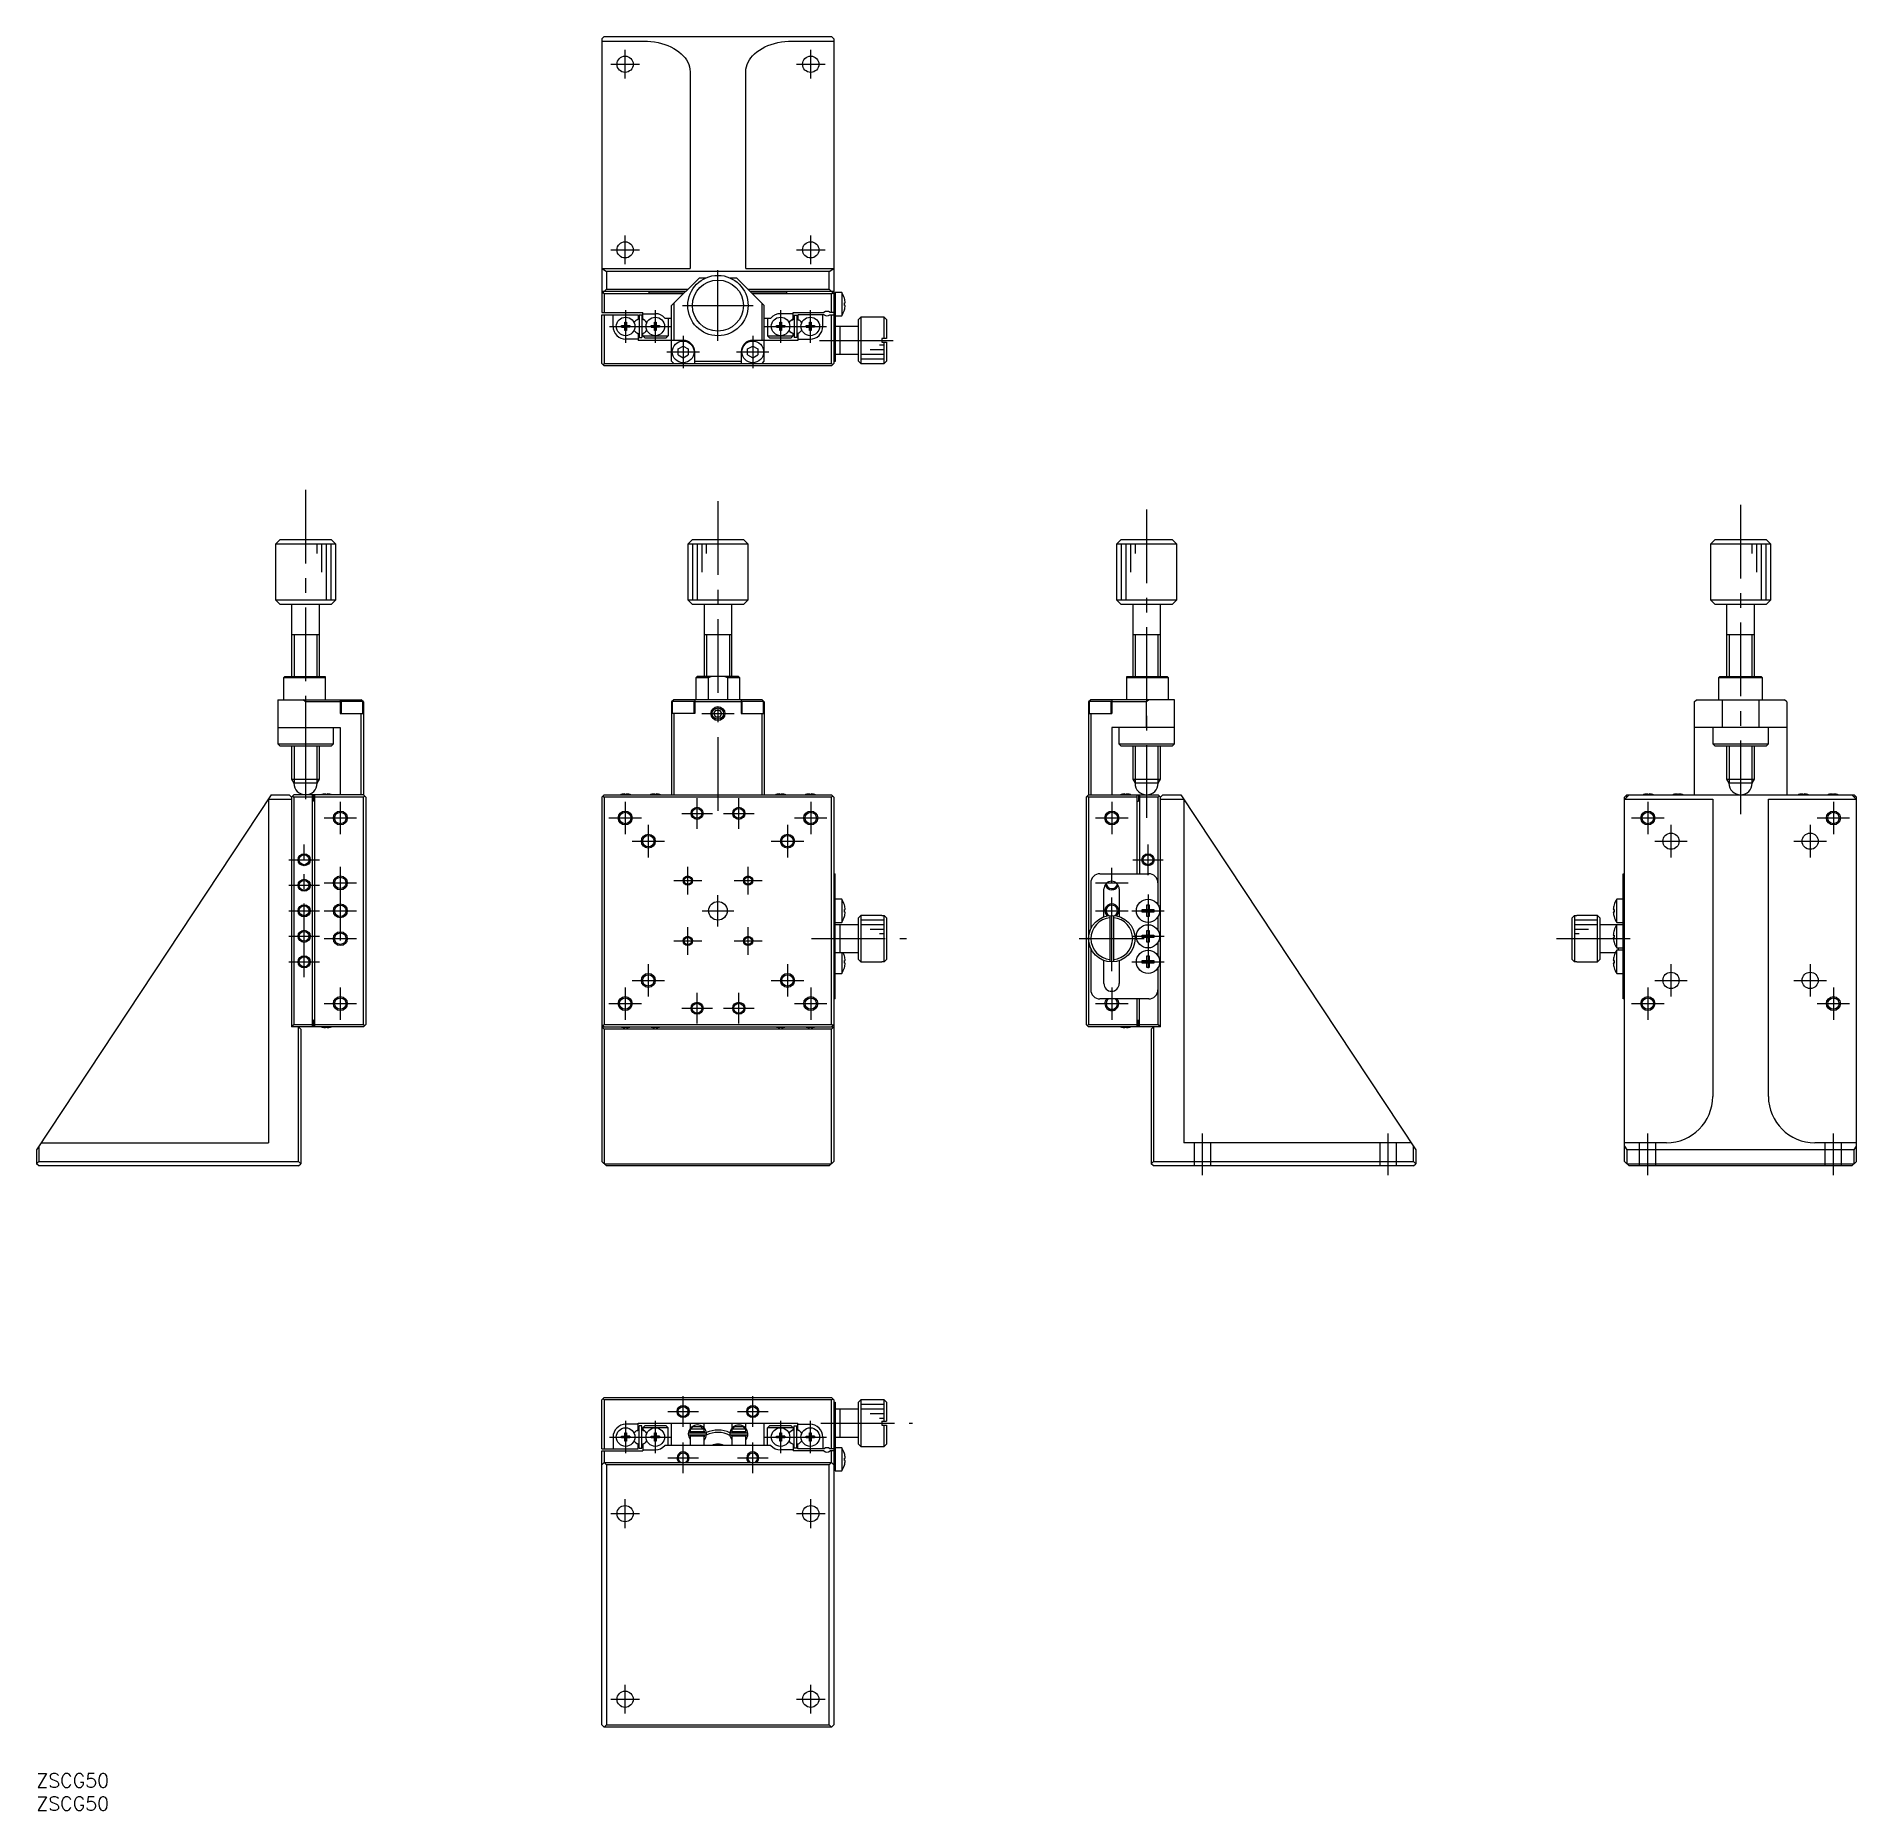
# Model space of a CAD drawing. Extents: x 0 to 392, y -8 to 374.
import ezdxf

# ---------------------------------------------------------------- set-up
doc = ezdxf.new("R2010")
doc.units = 0
doc.header["$LTSCALE"] = 0.5
doc.linetypes.add('CENTER', pattern=[50.8, 31.75, -6.35, 6.35, -6.35])
doc.linetypes.add('DASHED', pattern=[19.05, 12.7, -6.35])
for name, color, linetype in [('MSM_CENTER', 1, 'CENTER'), ('MSM_CONTINUOUS', 7, 'CONTINUOUS'), ('MSM_DASHED', 4, 'DASHED'), ('MSM_NARROW', 5, 'CONTINUOUS'), ('MSM_PART_NUMBER', 7, 'CONTINUOUS')]:
    doc.layers.add(name, color=color, linetype=linetype)
doc.styles.get("Standard").update_dxf_attribs({"font": 'txt.shx', "height": 3, "bigfont": 'bigfont.shx'})

# ---------------------------------------------------------------- blocks, each defined once
blk = doc.blocks.new('*U2')
at = {"layer": 'MSM_PART_NUMBER'}
blk.add_text('ZSCG50', height=3, dxfattribs=at).set_placement((-0.02, -3))
blk = doc.blocks.new('*U3')
at = {"layer": 'MSM_PART_NUMBER'}
blk.add_text('ZSCG50', height=3, dxfattribs=at).set_placement((-0.02, -8))

msp = doc.modelspace()

# ---------------------------------------------------------------- linework, layer by layer
at = {"layer": 'MSM_CENTER'}
for p, q in [((126.88, 365.26), (126.88, 371.46)), ((166.88, 365.26), (166.88, 371.46)), ((123.78, 368.36), (129.98, 368.36)), ((163.78, 368.36), (169.98, 368.36)), ((126.88, 325.26), (126.88, 331.46)), ((166.88, 325.26), (166.88, 331.46)), ((123.78, 328.36), (129.98, 328.36)), ((163.78, 328.36), (169.98, 328.36)), ((146.88, 308.76), (146.88, 323.96)), ((126.98, 315.36), (126.98, 308.36)), ((133.38, 315.36), (133.38, 308.36)), ((139.28, 316.36), (154.48, 316.36)), ((160.38, 315.36), (160.38, 308.36)), ((166.78, 315.36), (166.78, 308.36)), ((123.48, 311.86), (136.88, 311.86)), ((156.88, 311.86), (170.28, 311.86)), ((135.88, 306.36), (142.88, 306.36)), ((139.38, 309.86), (139.38, 302.86)), ((150.88, 306.36), (157.88, 306.36)), ((154.38, 309.86), (154.38, 302.86)), ((168.78, 308.86), (187.28, 308.86)), ((58, 276.67), (58, 207.67)), ((146.88, 274.17), (146.88, 206.42)), ((239.27, 272.42), (239.27, 205.92)), ((367.28, 273.42), (367.28, 205.42)), ((143.38, 228.42), (150.38, 228.42)), ((65.5, 209.42), (65.5, 202.42)), ((126.88, 209.42), (126.88, 202.42)), ((142.38, 203.62), (142.38, 210.22)), ((151.38, 203.62), (151.38, 210.22)), ((166.88, 209.42), (166.88, 202.42)), ((231.77, 209.42), (231.77, 202.42)), ((347.28, 209.42), (347.28, 202.42)), ((387.28, 209.42), (387.28, 202.42)), ((62, 205.92), (69, 205.92)), ((123.38, 205.92), (130.38, 205.92)), ((131.88, 204.42), (131.88, 197.42)), ((139.08, 206.92), (145.68, 206.92)), ((148.08, 206.92), (154.68, 206.92)), ((161.88, 204.42), (161.88, 197.42)), ((163.38, 205.92), (170.38, 205.92)), ((228.27, 205.92), (235.27, 205.92)), ((343.78, 205.92), (350.78, 205.92)), ((352.28, 204.42), (352.28, 197.42)), ((382.28, 204.42), (382.28, 197.42)), ((383.78, 205.92), (390.78, 205.92)), ((57.7, 171.62), (57.7, 200.22)), ((128.38, 200.92), (135.38, 200.92)), ((158.38, 200.92), (165.38, 200.92)), ((239.57, 193.62), (239.57, 200.22)), ((348.78, 200.92), (355.78, 200.92)), ((378.78, 200.92), (385.78, 200.92)), ((54.4, 196.92), (61, 196.92)), ((236.27, 196.92), (242.87, 196.92)), ((65.5, 195.42), (65.5, 176.42)), ((137.38, 192.42), (143.38, 192.42)), ((140.38, 189.42), (140.38, 195.42)), ((150.38, 192.42), (156.38, 192.42)), ((153.38, 189.42), (153.38, 195.42)), ((231.77, 172.92), (231.77, 195.42)), ((54.4, 191.42), (61, 191.42)), ((62, 191.92), (69, 191.92)), ((146.88, 182.52), (146.88, 189.32)), ((228.27, 191.92), (235.27, 191.92)), ((239.57, 189.42), (239.57, 171.42)), ((54.4, 185.92), (61, 185.92)), ((62, 185.92), (69, 185.92)), ((143.48, 185.92), (150.28, 185.92)), ((228.27, 185.92), (235.27, 185.92)), ((236.07, 185.92), (243.07, 185.92)), ((140.38, 176.42), (140.38, 182.42)), ((153.38, 176.42), (153.38, 182.42)), ((54.4, 180.42), (61, 180.42)), ((62, 179.92), (69, 179.92)), ((137.38, 179.42), (143.38, 179.42)), ((150.38, 179.42), (156.38, 179.42)), ((167.03, 179.92), (187.53, 179.92)), ((224.77, 179.92), (238.77, 179.92)), ((236.07, 180.42), (243.07, 180.42)), ((327.63, 179.92), (344.38, 179.92)), ((54.4, 174.92), (61, 174.92)), ((131.88, 174.42), (131.88, 167.42)), ((161.88, 174.42), (161.88, 167.42)), ((236.07, 174.92), (243.07, 174.92)), ((352.28, 174.42), (352.28, 167.42)), ((382.28, 174.42), (382.28, 167.42)), ((65.5, 169.42), (65.5, 162.42)), ((126.88, 169.42), (126.88, 162.42)), ((128.38, 170.92), (135.38, 170.92)), ((158.38, 170.92), (165.38, 170.92)), ((166.88, 169.42), (166.88, 162.42)), ((231.77, 169.42), (231.77, 162.42)), ((347.28, 169.42), (347.28, 162.42)), ((348.78, 170.92), (355.78, 170.92)), ((378.78, 170.92), (385.78, 170.92)), ((387.28, 169.42), (387.28, 162.42)), ((62, 165.92), (69, 165.92)), ((123.38, 165.92), (130.38, 165.92)), ((139.08, 164.92), (145.68, 164.92)), ((142.38, 161.62), (142.38, 168.22)), ((148.08, 164.92), (154.68, 164.92)), ((151.38, 161.62), (151.38, 168.22)), ((163.38, 165.92), (170.38, 165.92)), ((228.27, 165.92), (235.27, 165.92)), ((343.78, 165.92), (350.78, 165.92)), ((383.78, 165.92), (390.78, 165.92)), ((251.27, 137.92), (251.27, 128.92)), ((291.27, 137.92), (291.27, 128.92)), ((347.28, 128.92), (347.28, 137.92)), ((387.28, 128.92), (387.28, 137.92)), ((139.38, 74.7), (139.38, 81.3)), ((154.38, 74.7), (154.38, 81.3)), ((126.98, 76), (126.98, 69)), ((133.38, 76), (133.38, 69)), ((136.08, 78), (142.68, 78)), ((151.08, 78), (157.68, 78)), ((160.38, 76), (160.38, 69)), ((166.78, 76), (166.78, 69)), ((169.03, 75.5), (188.78, 75.5)), ((123.48, 72.5), (136.88, 72.5)), ((139.38, 64.7), (139.38, 71.3)), ((154.38, 64.7), (154.38, 71.3)), ((156.88, 72.5), (170.28, 72.5)), ((136.08, 68), (142.68, 68)), ((151.08, 68), (157.68, 68)), ((126.88, 52.9), (126.88, 59.1)), ((166.88, 52.9), (166.88, 59.1)), ((123.78, 56), (129.98, 56)), ((163.78, 56), (169.98, 56)), ((123.78, 16), (129.98, 16)), ((126.88, 12.9), (126.88, 19.1)), ((163.78, 16), (169.98, 16)), ((166.88, 12.9), (166.88, 19.1))]:
    msp.add_line(p, q, dxfattribs=at)
at = {"layer": 'MSM_CONTINUOUS'}
for p, q in [((122.38, 374.36), (121.88, 373.86)), ((121.88, 373.86), (121.88, 314.86)), ((121.88, 373.37), (130.88, 373.37)), ((122.38, 374.36), (171.38, 374.36)), ((130.88, 373.37), (131.67, 373.35)), ((131.67, 373.35), (132.45, 373.29)), ((132.45, 373.29), (133.22, 373.19)), ((133.22, 373.19), (133.97, 373.05)), ((133.97, 373.05), (134.71, 372.87)), ((134.71, 372.87), (135.42, 372.65)), ((158.34, 372.65), (159.06, 372.87)), ((159.06, 372.87), (159.79, 373.05)), ((159.79, 373.05), (160.55, 373.19)), ((160.55, 373.19), (161.32, 373.29)), ((161.32, 373.29), (162.1, 373.35)), ((162.1, 373.35), (162.88, 373.37)), ((162.88, 373.37), (171.88, 373.37)), ((171.88, 373.86), (171.38, 374.36)), ((171.88, 373.86), (171.88, 303.86)), ((135.42, 372.65), (136.11, 372.4)), ((136.11, 372.4), (136.76, 372.11)), ((136.76, 372.11), (137.38, 371.79)), ((137.38, 371.79), (137.95, 371.43)), ((137.95, 371.43), (138.49, 371.05)), ((138.49, 371.05), (138.97, 370.64)), ((138.97, 370.64), (139.41, 370.21)), ((139.41, 370.21), (139.79, 369.76)), ((139.79, 369.76), (140.12, 369.29)), ((140.12, 369.29), (140.39, 368.8)), ((140.39, 368.8), (140.61, 368.3)), ((153.16, 368.3), (153.37, 368.8)), ((153.37, 368.8), (153.65, 369.29)), ((153.65, 369.29), (153.97, 369.76)), ((153.97, 369.76), (154.36, 370.21)), ((154.36, 370.21), (154.79, 370.64)), ((154.79, 370.64), (155.28, 371.05)), ((155.28, 371.05), (155.81, 371.43)), ((155.81, 371.43), (156.39, 371.79)), ((156.39, 371.79), (157.01, 372.11)), ((157.01, 372.11), (157.66, 372.4)), ((157.66, 372.4), (158.34, 372.65)), ((140.61, 368.3), (140.76, 367.79)), ((140.76, 367.79), (140.85, 367.27)), ((140.85, 367.27), (140.88, 366.75)), ((140.88, 366.75), (140.88, 324.36)), ((152.88, 366.75), (152.91, 367.27)), ((152.88, 324.36), (152.88, 366.75)), ((152.91, 367.27), (153.01, 367.79)), ((153.01, 367.79), (153.16, 368.3)), ((121.88, 324.36), (140.88, 324.36)), ((121.93, 324.36), (122.88, 323.73)), ((170.88, 323.73), (122.88, 323.73)), ((122.88, 323.73), (122.88, 319.86)), ((136.88, 316.36), (142.88, 322.36)), ((142.88, 322.36), (144.38, 322.36)), ((149.38, 322.36), (150.88, 322.36)), ((150.88, 322.36), (156.88, 316.36)), ((152.88, 324.36), (171.88, 324.36)), ((170.88, 323.73), (171.84, 324.36)), ((170.88, 319.86), (170.88, 323.73)), ((121.88, 318.86), (122.88, 319.86)), ((139.88, 319.36), (121.88, 319.36)), ((122.13, 319.11), (122.38, 318.86)), ((122.38, 318.86), (122.38, 314.86)), ((139.38, 318.86), (122.38, 318.86)), ((122.88, 319.86), (140.38, 319.86)), ((132.23, 319.01), (131.88, 319.36)), ((139.53, 319.01), (132.23, 319.01)), ((153.38, 319.86), (170.88, 319.86)), ((171.88, 319.36), (153.88, 319.36)), ((161.53, 319.01), (154.23, 319.01)), ((171.38, 318.86), (154.38, 318.86)), ((161.88, 319.36), (161.53, 319.01)), ((170.88, 319.86), (171.88, 318.86)), ((171.38, 318.86), (171.63, 319.11)), ((171.38, 314.86), (171.38, 318.86)), ((171.88, 318.81), (172.18, 318.81)), ((173.58, 319.16), (172.18, 319.16)), ((172.18, 319.16), (172.18, 304.31)), ((173.58, 319.16), (173.58, 314.16)), ((174.15, 317.92), (174.15, 317.93)), ((121.88, 314.86), (130.68, 314.86)), ((121.88, 303.86), (121.88, 314.36)), ((121.88, 314.36), (129.68, 314.36)), ((122.38, 314.36), (122.38, 303.86)), ((124.28, 311.86), (124.28, 314.36)), ((129.68, 314.36), (129.68, 313.41)), ((130.48, 314.26), (129.88, 314.26)), ((129.88, 314.26), (129.88, 309.46)), ((130.48, 314.26), (130.48, 309.46)), ((130.68, 313.41), (130.68, 314.86)), ((130.68, 314.61), (133.38, 314.61)), ((136.88, 304.36), (136.88, 316.36)), ((137.38, 316.86), (137.38, 308.86)), ((156.38, 308.86), (156.38, 316.86)), ((156.88, 304.36), (156.88, 316.36)), ((163.08, 314.61), (160.38, 314.61)), ((163.08, 314.86), (169.72, 314.86)), ((163.08, 313.41), (163.08, 314.86)), ((163.28, 314.26), (163.28, 309.46)), ((163.28, 314.26), (163.88, 314.26)), ((163.88, 314.26), (163.88, 309.46)), ((164.08, 314.36), (164.08, 313.41)), ((169.78, 314.36), (164.08, 314.36)), ((169.48, 311.86), (169.48, 314.36)), ((170.98, 314.36), (171.88, 314.36)), ((171.88, 314.86), (171.05, 314.86)), ((171.38, 303.86), (171.38, 314.36)), ((172.18, 314.16), (173.58, 314.16)), ((174.15, 316.4), (174.15, 316.92)), ((174.15, 316.92), (174.32, 316.92)), ((174.32, 316.4), (174.15, 316.4)), ((174.15, 315.4), (174.15, 315.41)), ((177.68, 313.86), (177.18, 313.36)), ((182.68, 313.86), (177.68, 313.86)), ((177.68, 313.86), (177.68, 303.86)), ((182.68, 309.26), (182.68, 313.86)), ((183.18, 313.36), (182.68, 313.86)), ((126.1, 312.04), (126.8, 312.04)), ((126.1, 311.68), (126.1, 312.04)), ((126.1, 311.68), (126.8, 311.68)), ((126.8, 312.75), (127.16, 312.75)), ((126.8, 312.04), (126.8, 312.75)), ((126.81, 312.03), (126.8, 312.04)), ((126.81, 311.69), (126.8, 311.68)), ((126.8, 310.98), (126.8, 311.68)), ((127.16, 310.98), (126.8, 310.98)), ((126.81, 312.03), (127.15, 312.03)), ((126.81, 311.69), (126.81, 312.03)), ((127.15, 311.69), (126.81, 311.69)), ((127.15, 312.03), (127.16, 312.04)), ((127.15, 312.03), (127.15, 311.69)), ((127.15, 311.69), (127.16, 311.68)), ((127.16, 312.75), (127.16, 312.04)), ((127.16, 312.04), (127.87, 312.04)), ((127.16, 311.68), (127.16, 310.98)), ((127.87, 311.68), (127.16, 311.68)), ((127.87, 312.04), (127.87, 311.68)), ((129.68, 313.41), (129.39, 313.24)), ((129.39, 310.49), (129.68, 310.32)), ((129.68, 310.32), (129.68, 308.86)), ((130.98, 313.24), (130.68, 313.41)), ((130.68, 310.32), (130.98, 310.49)), ((130.68, 309.86), (130.68, 310.32)), ((132.5, 312.04), (133.2, 312.04)), ((132.5, 311.68), (132.5, 312.04)), ((132.5, 311.68), (133.2, 311.68)), ((133.2, 312.75), (133.56, 312.75)), ((133.2, 312.04), (133.2, 312.75)), ((133.21, 312.03), (133.2, 312.04)), ((133.21, 311.69), (133.2, 311.68)), ((133.2, 310.98), (133.2, 311.68)), ((133.56, 310.98), (133.2, 310.98)), ((133.21, 312.03), (133.55, 312.03)), ((133.21, 311.69), (133.21, 312.03)), ((133.55, 311.69), (133.21, 311.69)), ((133.55, 312.03), (133.56, 312.04)), ((133.55, 312.03), (133.55, 311.69)), ((133.55, 311.69), (133.56, 311.68)), ((133.56, 312.75), (133.56, 312.04)), ((133.56, 312.04), (134.27, 312.04)), ((133.56, 311.68), (133.56, 310.98)), ((134.27, 311.68), (133.56, 311.68)), ((134.27, 312.04), (134.27, 311.68)), ((135.46, 313.66), (136.88, 313.66)), ((136.18, 313.66), (136.18, 309.86)), ((156.88, 313.66), (158.3, 313.66)), ((157.58, 313.66), (157.58, 309.86)), ((159.5, 312.04), (160.2, 312.04)), ((159.5, 311.68), (159.5, 312.04)), ((159.5, 311.68), (160.2, 311.68)), ((160.2, 312.75), (160.56, 312.75)), ((160.2, 312.04), (160.2, 312.75)), ((160.21, 312.03), (160.2, 312.04)), ((160.21, 311.69), (160.2, 311.68)), ((160.2, 310.98), (160.2, 311.68)), ((160.56, 310.98), (160.2, 310.98)), ((160.21, 312.03), (160.55, 312.03)), ((160.21, 311.69), (160.21, 312.03)), ((160.55, 311.69), (160.21, 311.69)), ((160.55, 312.03), (160.56, 312.04)), ((160.55, 312.03), (160.55, 311.69)), ((160.55, 311.69), (160.56, 311.68)), ((160.56, 312.75), (160.56, 312.04)), ((160.56, 312.04), (161.27, 312.04)), ((160.56, 311.68), (160.56, 310.98)), ((161.27, 311.68), (160.56, 311.68)), ((161.27, 312.04), (161.27, 311.68)), ((162.79, 313.24), (163.08, 313.41)), ((163.08, 310.32), (162.79, 310.49)), ((163.08, 309.86), (163.08, 310.32)), ((164.08, 313.41), (164.38, 313.24)), ((164.38, 310.49), (164.08, 310.32)), ((164.08, 310.32), (164.08, 308.86)), ((165.9, 312.04), (166.6, 312.04)), ((165.9, 311.68), (165.9, 312.04)), ((165.9, 311.68), (166.6, 311.68)), ((166.6, 312.75), (166.96, 312.75)), ((166.6, 312.04), (166.6, 312.75)), ((166.61, 312.03), (166.6, 312.04)), ((166.61, 311.69), (166.6, 311.68)), ((166.6, 310.98), (166.6, 311.68)), ((166.96, 310.98), (166.6, 310.98)), ((166.61, 312.03), (166.95, 312.03)), ((166.61, 311.69), (166.61, 312.03)), ((166.95, 311.69), (166.61, 311.69)), ((166.95, 312.03), (166.96, 312.04)), ((166.95, 312.03), (166.95, 311.69)), ((166.95, 311.69), (166.96, 311.68)), ((166.96, 312.75), (166.96, 312.04)), ((166.96, 312.04), (167.67, 312.04)), ((166.96, 311.68), (166.96, 310.98)), ((167.67, 311.68), (166.96, 311.68)), ((167.67, 312.04), (167.67, 311.68)), ((177.18, 311.86), (172.18, 311.86)), ((173.18, 311.86), (173.18, 305.86)), ((177.18, 304.36), (177.18, 313.36)), ((183.18, 313.36), (183.18, 309.26)), ((129.68, 309.11), (127.03, 309.11)), ((139.38, 308.86), (129.68, 308.86)), ((129.88, 309.46), (130.48, 309.46)), ((131.18, 309.36), (130.68, 309.86)), ((130.68, 309.86), (136.18, 309.86)), ((135.68, 309.36), (131.18, 309.36)), ((136.18, 309.86), (135.68, 309.36)), ((138.28, 307), (139.38, 307.63)), ((138.28, 305.73), (138.28, 307)), ((139.38, 307.63), (140.48, 307)), ((140.48, 307), (140.48, 305.73)), ((141.88, 303.86), (141.88, 306.36)), ((151.88, 306.36), (151.88, 303.86)), ((153.28, 307), (154.38, 307.63)), ((153.28, 305.73), (153.28, 307)), ((164.08, 308.86), (154.38, 308.86)), ((154.38, 307.63), (155.48, 307)), ((155.48, 307), (155.48, 305.73)), ((158.08, 309.36), (157.58, 309.86)), ((157.58, 309.86), (163.08, 309.86)), ((162.58, 309.36), (158.08, 309.36)), ((163.08, 309.86), (162.58, 309.36)), ((163.88, 309.46), (163.28, 309.46)), ((164.08, 309.11), (166.73, 309.11)), ((182.18, 309.26), (182.18, 308.46)), ((183.18, 309.26), (182.18, 309.26)), ((182.18, 308.46), (183.18, 308.46)), ((182.68, 303.86), (182.68, 308.46)), ((183.18, 308.46), (183.18, 304.36)), ((122.38, 303.36), (121.88, 303.86)), ((122.38, 303.86), (122.13, 303.61)), ((122.38, 303.86), (171.38, 303.86)), ((171.38, 303.36), (122.38, 303.36)), ((136.88, 304.36), (137.38, 303.86)), ((138.28, 305.73), (139.38, 305.09)), ((139.38, 305.09), (140.48, 305.73)), ((141.88, 304.36), (151.88, 304.36)), ((153.28, 305.73), (154.38, 305.09)), ((154.38, 305.09), (155.48, 305.73)), ((156.38, 303.86), (156.88, 304.36)), ((171.63, 303.61), (171.38, 303.86)), ((171.88, 303.86), (171.38, 303.36)), ((172.18, 304.31), (171.88, 304.31)), ((172.18, 305.86), (177.18, 305.86)), ((177.18, 304.36), (177.68, 303.86)), ((177.68, 303.86), (182.68, 303.86)), ((182.68, 303.86), (183.18, 304.36)), ((52.5, 265.92), (51.5, 264.92)), ((64.5, 264.92), (51.5, 264.92)), ((51.5, 264.92), (51.5, 252.92)), ((52.5, 265.92), (63.5, 265.92)), ((64.5, 264.92), (63.5, 265.92)), ((64.5, 252.92), (64.5, 264.92)), ((141.38, 265.92), (140.38, 264.92)), ((153.38, 264.92), (140.38, 264.92)), ((140.38, 264.92), (140.38, 252.92)), ((141.38, 265.92), (152.38, 265.92)), ((153.38, 264.92), (152.38, 265.92)), ((153.38, 252.92), (153.38, 264.92)), ((233.77, 265.92), (232.77, 264.92)), ((232.77, 264.92), (232.77, 252.92)), ((245.77, 264.92), (232.77, 264.92)), ((233.77, 265.92), (244.77, 265.92)), ((245.77, 264.92), (244.77, 265.92)), ((245.77, 252.92), (245.77, 264.92)), ((361.78, 265.92), (360.78, 264.92)), ((360.78, 264.92), (360.78, 252.92)), ((373.78, 264.92), (360.78, 264.92)), ((361.78, 265.92), (372.78, 265.92)), ((373.78, 264.92), (372.78, 265.92)), ((373.78, 252.92), (373.78, 264.92)), ((51.5, 252.92), (52.5, 251.92)), ((51.5, 252.92), (64.5, 252.92)), ((63.5, 251.92), (52.5, 251.92)), ((55, 251.92), (55, 236.42)), ((61, 236.42), (61, 251.92)), ((63.5, 251.92), (64.5, 252.92)), ((140.38, 252.92), (141.38, 251.92)), ((140.38, 252.92), (153.38, 252.92)), ((152.38, 251.92), (141.38, 251.92)), ((143.88, 251.92), (143.88, 236.42)), ((149.88, 236.42), (149.88, 251.92)), ((152.38, 251.92), (153.38, 252.92)), ((232.77, 252.92), (245.77, 252.92)), ((232.77, 252.92), (233.77, 251.92)), ((244.77, 251.92), (233.77, 251.92)), ((236.27, 251.92), (236.27, 236.42)), ((242.27, 236.42), (242.27, 251.92)), ((244.77, 251.92), (245.77, 252.92)), ((360.78, 252.92), (373.78, 252.92)), ((360.78, 252.92), (361.78, 251.92)), ((372.78, 251.92), (361.78, 251.92)), ((364.28, 251.92), (364.28, 236.42)), ((370.28, 236.42), (370.28, 251.92)), ((372.78, 251.92), (373.78, 252.92)), ((61, 245.42), (55, 245.42)), ((149.88, 245.42), (143.88, 245.42)), ((242.27, 245.42), (236.27, 245.42)), ((370.28, 245.42), (364.28, 245.42)), ((53.55, 236.42), (53.25, 236.12)), ((62.25, 236.12), (53.25, 236.12)), ((53.25, 236.12), (53.25, 231.42)), ((53.55, 236.42), (62.25, 236.42)), ((62.25, 236.42), (62.25, 231.42)), ((142.43, 236.42), (142.13, 236.12)), ((144.76, 236.12), (142.13, 236.12)), ((142.13, 236.12), (142.13, 231.42)), ((151.33, 236.42), (142.43, 236.42)), ((145.56, 236.42), (144.76, 236.12)), ((144.76, 236.12), (144.76, 231.42)), ((149.01, 236.12), (148.2, 236.42)), ((151.63, 236.12), (149.01, 236.12)), ((149.01, 231.42), (149.01, 236.12)), ((151.63, 236.12), (151.33, 236.42)), ((151.63, 231.42), (151.63, 236.12)), ((235.02, 236.42), (243.72, 236.42)), ((235.02, 231.42), (235.02, 236.42)), ((244.02, 236.12), (235.02, 236.12)), ((244.02, 236.12), (243.72, 236.42)), ((244.02, 231.42), (244.02, 236.12)), ((362.83, 236.42), (362.53, 236.12)), ((372.03, 236.12), (362.53, 236.12)), ((362.53, 236.12), (362.53, 231.42)), ((362.83, 236.42), (371.73, 236.42)), ((372.03, 236.12), (371.73, 236.42)), ((372.03, 231.42), (372.03, 236.12)), ((52, 231.42), (52, 221.92)), ((52, 231.42), (70, 231.42)), ((58, 230.92), (57.5, 231.42)), ((58, 230.92), (58, 225.42)), ((65.5, 230.92), (58, 230.92)), ((65.5, 231.42), (65.5, 228.42)), ((65.5, 228.42), (70.5, 228.42)), ((70.35, 231.02), (65.65, 231.02)), ((65.65, 231.02), (65.65, 228.42)), ((70.5, 230.92), (70, 231.42)), ((70, 210.92), (70, 228.42)), ((70.35, 228.42), (70.35, 231.02)), ((70.5, 230.92), (70.5, 210.92)), ((137.38, 231.42), (136.88, 230.92)), ((136.88, 230.92), (136.88, 210.92)), ((141.88, 228.42), (136.88, 228.42)), ((137.03, 231.02), (137.03, 228.42)), ((141.73, 231.02), (137.03, 231.02)), ((156.38, 231.42), (137.38, 231.42)), ((137.38, 228.42), (137.38, 210.92)), ((141.73, 228.42), (141.73, 231.02)), ((141.88, 231.42), (141.88, 228.42)), ((151.88, 230.92), (141.88, 230.92)), ((146.02, 228.42), (146.45, 229.17)), ((146.45, 227.67), (146.02, 228.42)), ((146.45, 229.17), (147.32, 229.17)), ((147.32, 227.67), (146.45, 227.67)), ((147.75, 228.42), (147.32, 229.17)), ((147.32, 227.67), (147.75, 228.42)), ((151.88, 231.42), (151.88, 228.42)), ((151.88, 228.42), (156.88, 228.42)), ((152.03, 231.02), (152.03, 228.42)), ((156.73, 231.02), (152.03, 231.02)), ((156.88, 230.92), (156.38, 231.42)), ((156.38, 210.92), (156.38, 228.42)), ((156.73, 228.42), (156.73, 231.02)), ((156.88, 230.92), (156.88, 210.92)), ((227.27, 231.42), (226.77, 230.92)), ((226.77, 230.92), (226.77, 210.92)), ((226.77, 228.42), (231.77, 228.42)), ((226.92, 231.02), (226.92, 228.42)), ((231.62, 231.02), (226.92, 231.02)), ((245.27, 231.42), (227.27, 231.42)), ((227.27, 228.42), (227.27, 210.92)), ((231.62, 228.42), (231.62, 231.02)), ((231.77, 231.42), (231.77, 228.42)), ((239.27, 230.92), (231.77, 230.92)), ((239.77, 231.42), (239.27, 230.92)), ((239.27, 225.42), (239.27, 230.92)), ((245.27, 221.92), (245.27, 231.42)), ((357.28, 230.92), (357.78, 231.42)), ((357.28, 230.92), (357.28, 210.92)), ((357.78, 231.42), (376.78, 231.42)), ((363.28, 231.42), (363.28, 225.42)), ((371.28, 225.42), (371.28, 231.42)), ((377.28, 230.92), (376.78, 231.42)), ((377.28, 230.92), (377.28, 210.92)), ((52, 225.42), (65.5, 225.42)), ((64, 221.92), (64, 225.42)), ((65.5, 225.42), (65.5, 210.92)), ((231.77, 225.42), (231.77, 210.92)), ((245.27, 225.42), (231.77, 225.42)), ((233.27, 225.42), (233.27, 221.92)), ((377.28, 225.42), (357.28, 225.42)), ((361.28, 225.42), (361.28, 221.92)), ((373.28, 221.92), (373.28, 225.42)), ((52, 221.92), (64, 221.92)), ((52, 221.92), (52.5, 221.42)), ((63.5, 221.42), (52.5, 221.42)), ((55, 221.42), (55, 214.29)), ((61, 214.29), (61, 221.42)), ((63.5, 221.42), (64, 221.92)), ((233.27, 221.92), (233.77, 221.42)), ((233.27, 221.92), (245.27, 221.92)), ((244.77, 221.42), (233.77, 221.42)), ((236.27, 221.42), (236.27, 214.29)), ((242.27, 214.29), (242.27, 221.42)), ((244.77, 221.42), (245.27, 221.92)), ((361.28, 221.92), (373.28, 221.92)), ((361.28, 221.92), (361.78, 221.42)), ((372.78, 221.42), (361.78, 221.42)), ((364.28, 221.42), (364.28, 214.29)), ((370.28, 214.29), (370.28, 221.42)), ((372.78, 221.42), (373.28, 221.92)), ((55, 214.29), (55.5, 213.42)), ((55, 214.29), (61, 214.29)), ((60.5, 213.42), (55.5, 213.42)), ((60.5, 213.42), (61, 214.29)), ((236.27, 214.29), (242.27, 214.29)), ((236.27, 214.29), (236.77, 213.42)), ((241.77, 213.42), (236.77, 213.42)), ((241.77, 213.42), (242.27, 214.29)), ((364.28, 214.29), (370.28, 214.29)), ((364.28, 214.29), (364.78, 213.42)), ((369.78, 213.42), (364.78, 213.42)), ((369.78, 213.42), (370.28, 214.29)), ((50.63, 210.92), (0, 134.42)), ((50, 209.97), (50, 135.92)), ((55, 209.92), (50, 209.92)), ((50.63, 210.92), (54.5, 210.92)), ((55, 210.42), (54.5, 210.92)), ((55.5, 210.92), (55, 210.42)), ((55, 210.42), (55, 160.92)), ((55.5, 210.42), (55.25, 210.67)), ((70.5, 210.92), (55.5, 210.92)), ((55.5, 210.42), (55.5, 161.42)), ((59.5, 210.42), (55.5, 210.42)), ((59.5, 160.92), (59.5, 210.92)), ((59.75, 210.92), (59.75, 209.52)), ((60, 209.52), (59.75, 209.52)), ((60, 160.92), (60, 210.92)), ((70.5, 210.42), (60, 210.42)), ((61.61, 210.99), (61.61, 211)), ((62.32, 210.99), (62.32, 211.11)), ((62.68, 210.99), (62.32, 210.99)), ((62.68, 211.11), (62.68, 210.99)), ((63.39, 211), (63.39, 210.99)), ((71, 210.42), (70.5, 210.92)), ((70.75, 210.67), (70.5, 210.42)), ((70.5, 161.42), (70.5, 210.42)), ((71, 210.42), (71, 161.42)), ((121.88, 210.42), (122.38, 210.92)), ((121.88, 210.42), (121.88, 131.92)), ((122.38, 210.42), (122.13, 210.67)), ((122.38, 210.92), (171.38, 210.92)), ((122.38, 210.42), (122.38, 161.42)), ((171.38, 210.42), (122.38, 210.42)), ((126.1, 210.99), (126.1, 211)), ((126.8, 210.99), (126.8, 211.11)), ((127.16, 210.99), (126.8, 210.99)), ((127.16, 211.11), (127.16, 210.99)), ((127.87, 211), (127.87, 210.99)), ((132.5, 210.99), (132.5, 211)), ((133.2, 210.99), (133.2, 211.11)), ((133.56, 210.99), (133.2, 210.99)), ((133.56, 211.11), (133.56, 210.99)), ((134.27, 211), (134.27, 210.99)), ((159.5, 210.99), (159.5, 211)), ((160.2, 210.99), (160.2, 211.11)), ((160.56, 210.99), (160.2, 210.99)), ((160.56, 211.11), (160.56, 210.99)), ((161.27, 211), (161.27, 210.99)), ((165.9, 210.99), (165.9, 211)), ((166.6, 210.99), (166.6, 211.11)), ((166.96, 210.99), (166.6, 210.99)), ((166.96, 211.11), (166.96, 210.99)), ((167.67, 211), (167.67, 210.99)), ((171.88, 210.42), (171.38, 210.92)), ((171.38, 210.42), (171.63, 210.67)), ((171.38, 161.42), (171.38, 210.42)), ((171.88, 210.42), (171.88, 131.92)), ((226.77, 210.92), (226.27, 210.42)), ((226.27, 210.42), (226.27, 161.42)), ((226.77, 210.42), (226.52, 210.67)), ((226.77, 210.92), (241.77, 210.92)), ((237.27, 210.42), (226.77, 210.42)), ((226.77, 210.42), (226.77, 161.42)), ((233.88, 210.99), (233.88, 211)), ((234.59, 210.99), (234.59, 211.11)), ((234.95, 210.99), (234.59, 210.99)), ((234.95, 211.11), (234.95, 210.99)), ((235.65, 211), (235.65, 210.99)), ((237.27, 193.92), (237.27, 210.92)), ((237.27, 209.52), (237.52, 209.52)), ((237.52, 210.92), (237.52, 209.52)), ((237.77, 210.92), (237.77, 193.92)), ((241.77, 210.42), (237.77, 210.42)), ((241.77, 210.92), (242.27, 210.42)), ((242.02, 210.67), (241.77, 210.42)), ((241.77, 187.11), (241.77, 210.42)), ((242.27, 210.42), (242.77, 210.92)), ((242.27, 160.92), (242.27, 210.42)), ((247.27, 209.92), (242.27, 209.92)), ((242.77, 210.92), (246.63, 210.92)), ((246.63, 210.92), (297.27, 134.42)), ((247.27, 209.97), (247.27, 135.92)), ((343.28, 210.92), (342.28, 209.92)), ((342.28, 210.42), (342.78, 210.92)), ((342.28, 131.92), (342.28, 210.42)), ((342.33, 209.97), (361.28, 209.97)), ((342.53, 210.67), (342.78, 210.42)), ((342.78, 210.92), (391.78, 210.92)), ((346.5, 210.99), (346.5, 211)), ((347.2, 210.99), (347.2, 211.11)), ((347.56, 210.99), (347.2, 210.99)), ((347.56, 211.11), (347.56, 210.99)), ((348.27, 211), (348.27, 210.99)), ((352.9, 210.99), (352.9, 211)), ((353.6, 210.99), (353.6, 211.11)), ((353.96, 210.99), (353.6, 210.99)), ((353.96, 211.11), (353.96, 210.99)), ((354.67, 211), (354.67, 210.99)), ((361.28, 209.97), (361.28, 145.92)), ((373.28, 209.97), (392.24, 209.97)), ((373.28, 145.92), (373.28, 209.97)), ((379.9, 210.99), (379.9, 211)), ((380.6, 210.99), (380.6, 211.11)), ((380.96, 210.99), (380.6, 210.99)), ((380.96, 211.11), (380.96, 210.99)), ((381.67, 211), (381.67, 210.99)), ((386.3, 210.99), (386.3, 211)), ((387, 210.99), (387, 211.11)), ((387.36, 210.99), (387, 210.99)), ((387.36, 211.11), (387.36, 210.99)), ((388.07, 211), (388.07, 210.99)), ((392.28, 209.92), (391.28, 210.92)), ((392.28, 210.42), (391.78, 210.92)), ((391.78, 210.42), (392.03, 210.67)), ((392.28, 131.92), (392.28, 210.42)), ((171.88, 193.92), (172.18, 193.92)), ((172.18, 166.92), (172.18, 193.92)), ((229.22, 193.92), (239.72, 193.92)), ((341.98, 193.92), (342.28, 193.92)), ((341.98, 166.92), (341.98, 193.92)), ((173.58, 188.42), (172.18, 188.42)), ((173.58, 188.42), (173.58, 183.42)), ((227.22, 191.92), (227.22, 182)), ((230.07, 184.63), (230.07, 190.62)), ((233.37, 190.62), (233.37, 184.66)), ((241.72, 191.92), (241.72, 187.2)), ((341.98, 188.42), (340.59, 188.42)), ((340.59, 183.42), (340.59, 188.42)), ((174.15, 187.18), (174.15, 187.19)), ((174.15, 186.18), (174.32, 186.18)), ((174.15, 185.66), (174.15, 186.18)), ((174.32, 185.66), (174.15, 185.66)), ((174.15, 184.66), (174.15, 184.67)), ((177.68, 184.92), (177.18, 184.42)), ((177.18, 175.42), (177.18, 184.42)), ((177.68, 184.92), (177.68, 174.92)), ((182.18, 184.92), (177.68, 184.92)), ((182.18, 184.92), (182.18, 184.91)), ((182.18, 184.91), (182.68, 184.91)), ((182.68, 174.94), (182.68, 184.91)), ((182.68, 184.91), (183.18, 184.41)), ((183.18, 184.41), (183.18, 175.44)), ((231.37, 184.91), (231.37, 174.94)), ((232.17, 174.94), (232.17, 184.91)), ((238.31, 186.18), (239.31, 186.18)), ((238.31, 185.66), (238.31, 186.18)), ((239.31, 185.66), (238.31, 185.66)), ((239.26, 185.66), (239.26, 186.18)), ((239.31, 187.18), (239.83, 187.18)), ((239.31, 186.18), (239.31, 187.18)), ((239.31, 186.23), (239.83, 186.23)), ((239.31, 184.67), (239.31, 185.66)), ((239.83, 185.62), (239.31, 185.62)), ((239.83, 184.67), (239.31, 184.67)), ((239.83, 187.18), (239.83, 186.18)), ((239.83, 186.18), (240.82, 186.18)), ((239.83, 185.66), (239.83, 184.67)), ((240.82, 185.66), (239.83, 185.66)), ((239.87, 186.18), (239.87, 185.66)), ((240.82, 186.18), (240.82, 185.66)), ((241.72, 184.65), (241.72, 181.7)), ((241.77, 181.61), (241.77, 184.74)), ((330.98, 184.41), (331.48, 184.91)), ((330.98, 175.44), (330.98, 184.41)), ((331.48, 184.91), (331.48, 174.94)), ((331.48, 184.91), (331.98, 184.91)), ((331.98, 184.91), (331.98, 184.92)), ((336.48, 184.92), (331.98, 184.92)), ((336.48, 174.92), (336.48, 184.92)), ((336.98, 184.42), (336.48, 184.92)), ((336.98, 184.42), (336.98, 175.42)), ((339.85, 186.18), (340.02, 186.18)), ((340.02, 185.66), (339.85, 185.66)), ((340.01, 187.19), (340.02, 187.18)), ((340.02, 184.67), (340.01, 184.66)), ((340.02, 186.18), (340.02, 185.66)), ((172.18, 183.42), (173.58, 183.42)), ((177.18, 182.92), (172.18, 182.92)), ((173.18, 182.92), (173.18, 176.92)), ((238.31, 180.68), (239.31, 180.68)), ((238.31, 180.16), (238.31, 180.68)), ((239.26, 180.16), (239.26, 180.68)), ((239.31, 181.68), (239.83, 181.68)), ((239.31, 180.68), (239.31, 181.68)), ((239.31, 180.73), (239.83, 180.73)), ((239.83, 181.68), (239.83, 180.68)), ((239.83, 180.68), (240.82, 180.68)), ((239.87, 180.68), (239.87, 180.16)), ((240.82, 180.68), (240.82, 180.16)), ((341.98, 182.92), (336.98, 182.92)), ((339.85, 180.68), (340.02, 180.68)), ((340.01, 181.69), (340.02, 181.68)), ((340.02, 180.68), (340.02, 180.16)), ((340.59, 183.42), (341.98, 183.42)), ((340.59, 177.92), (340.59, 182.92)), ((172.18, 176.92), (177.18, 176.92)), ((173.58, 176.92), (173.58, 172.42)), ((227.22, 177.85), (227.22, 168.92)), ((239.31, 180.16), (238.31, 180.16)), ((239.31, 179.17), (239.31, 180.16)), ((239.83, 180.12), (239.31, 180.12)), ((239.83, 179.17), (239.31, 179.17)), ((239.83, 180.16), (239.83, 179.17)), ((240.82, 180.16), (239.83, 180.16)), ((241.72, 179.15), (241.72, 176.2)), ((241.77, 176.11), (241.77, 179.24)), ((336.98, 176.92), (340.3, 176.92)), ((340.02, 180.16), (339.85, 180.16)), ((340.02, 179.17), (340.01, 179.16)), ((340.59, 177.92), (341.98, 177.92)), ((341.98, 177.42), (340.59, 177.42)), ((340.59, 172.42), (340.59, 177.42)), ((340.98, 177.42), (340.98, 177.92)), ((174.15, 176.18), (174.15, 176.19)), ((174.15, 175.18), (174.32, 175.18)), ((174.15, 174.66), (174.15, 175.18)), ((174.32, 174.66), (174.15, 174.66)), ((174.15, 173.66), (174.15, 173.67)), ((177.18, 175.42), (177.68, 174.92)), ((177.68, 174.92), (182.18, 174.92)), ((182.68, 174.94), (182.18, 174.94)), ((182.18, 174.94), (182.18, 174.92)), ((183.18, 175.44), (182.68, 174.94)), ((230.07, 170.22), (230.07, 175.22)), ((233.37, 175.19), (233.37, 170.22)), ((238.31, 175.18), (239.31, 175.18)), ((238.31, 174.66), (238.31, 175.18)), ((239.31, 174.66), (238.31, 174.66)), ((239.26, 174.66), (239.26, 175.18)), ((239.31, 176.18), (239.83, 176.18)), ((239.31, 175.18), (239.31, 176.18)), ((239.31, 175.23), (239.83, 175.23)), ((239.31, 173.67), (239.31, 174.66)), ((239.83, 174.62), (239.31, 174.62)), ((239.83, 173.67), (239.31, 173.67)), ((239.83, 176.18), (239.83, 175.18)), ((239.83, 175.18), (240.82, 175.18)), ((239.83, 174.66), (239.83, 173.67)), ((240.82, 174.66), (239.83, 174.66)), ((239.87, 175.18), (239.87, 174.66)), ((240.82, 175.18), (240.82, 174.66)), ((241.72, 173.65), (241.72, 168.92)), ((241.77, 161.42), (241.77, 173.74)), ((331.48, 174.94), (330.98, 175.44)), ((331.98, 174.94), (331.48, 174.94)), ((331.98, 174.92), (331.98, 174.94)), ((331.98, 174.92), (336.48, 174.92)), ((336.48, 174.92), (336.98, 175.42)), ((339.85, 175.18), (340.02, 175.18)), ((340.02, 174.66), (339.85, 174.66)), ((340.01, 176.19), (340.02, 176.18)), ((340.02, 173.67), (340.01, 173.66)), ((340.02, 175.18), (340.02, 174.66)), ((172.18, 172.42), (173.58, 172.42)), ((340.59, 172.42), (341.98, 172.42)), ((172.18, 166.92), (171.88, 166.92)), ((239.72, 166.92), (229.22, 166.92)), ((237.27, 160.92), (237.27, 166.92)), ((237.77, 160.92), (237.77, 166.92)), ((342.28, 166.92), (341.98, 166.92)), ((55, 161.42), (55.5, 160.92)), ((70.5, 160.92), (55, 160.92)), ((55.25, 161.17), (55.5, 161.42)), ((55.5, 161.42), (59.5, 161.42)), ((56.5, 131.92), (56.5, 160.92)), ((56.5, 160.92), (57, 160.42)), ((60, 162.32), (59.75, 162.32)), ((59.75, 160.92), (59.75, 162.32)), ((60, 161.42), (70.5, 161.42)), ((61.61, 160.85), (61.61, 160.85)), ((62.32, 160.85), (62.68, 160.85)), ((62.32, 160.73), (62.32, 160.85)), ((62.68, 160.73), (62.68, 160.85)), ((63.39, 160.85), (63.39, 160.85)), ((70.5, 161.42), (70.75, 161.17)), ((70.5, 160.92), (71, 161.42)), ((122.38, 160.92), (121.88, 161.42)), ((121.88, 160.92), (122.38, 160.42)), ((121.88, 160.92), (171.88, 160.92)), ((122.13, 161.17), (122.38, 161.42)), ((122.38, 161.42), (171.38, 161.42)), ((126.1, 160.85), (126.1, 160.85)), ((126.8, 160.85), (127.16, 160.85)), ((126.8, 160.73), (126.8, 160.85)), ((127.16, 160.73), (127.16, 160.85)), ((127.87, 160.85), (127.87, 160.85)), ((132.5, 160.85), (132.5, 160.85)), ((133.2, 160.85), (133.56, 160.85)), ((133.2, 160.73), (133.2, 160.85)), ((133.56, 160.73), (133.56, 160.85)), ((134.27, 160.85), (134.27, 160.85)), ((159.5, 160.85), (159.5, 160.85)), ((160.2, 160.85), (160.56, 160.85)), ((160.2, 160.73), (160.2, 160.85)), ((160.56, 160.73), (160.56, 160.85)), ((161.27, 160.85), (161.27, 160.85)), ((165.9, 160.85), (165.9, 160.85)), ((166.6, 160.85), (166.96, 160.85)), ((166.6, 160.73), (166.6, 160.85)), ((166.96, 160.73), (166.96, 160.85)), ((167.67, 160.85), (167.67, 160.85)), ((171.63, 161.17), (171.38, 161.42)), ((171.38, 160.92), (171.88, 161.42)), ((171.38, 160.42), (171.88, 160.92)), ((226.77, 160.92), (226.27, 161.42)), ((226.52, 161.17), (226.77, 161.42)), ((226.77, 161.42), (237.27, 161.42)), ((242.27, 160.92), (226.77, 160.92)), ((233.88, 160.85), (233.88, 160.85)), ((234.59, 160.85), (234.95, 160.85)), ((234.59, 160.73), (234.59, 160.85)), ((234.95, 160.73), (234.95, 160.85)), ((235.65, 160.85), (235.65, 160.85)), ((237.27, 162.32), (237.52, 162.32)), ((237.52, 160.92), (237.52, 162.32)), ((237.77, 161.42), (241.77, 161.42)), ((240.27, 160.42), (240.77, 160.92)), ((240.77, 160.92), (240.77, 131.92)), ((241.77, 161.42), (242.02, 161.17)), ((242.27, 161.42), (241.77, 160.92)), ((57, 160.42), (57, 131.42)), ((122.38, 160.42), (122.38, 131.42)), ((171.38, 160.42), (122.38, 160.42)), ((171.38, 131.42), (171.38, 160.42)), ((240.27, 160.42), (240.27, 131.42)), ((0, 134.42), (0, 131.42)), ((0.5, 135.18), (0.5, 131.92)), ((0.99, 135.92), (50, 135.92)), ((296.27, 135.92), (247.27, 135.92)), ((296.77, 131.92), (296.77, 135.18)), ((297.27, 134.42), (297.27, 131.42)), ((351.28, 135.92), (342.28, 135.92)), ((342.28, 135.18), (342.78, 134.42)), ((342.78, 134.42), (342.78, 131.42)), ((391.78, 134.42), (342.78, 134.42)), ((392.28, 135.92), (383.28, 135.92)), ((391.78, 134.42), (392.28, 135.18)), ((391.78, 131.42), (391.78, 134.42)), ((0.5, 131.92), (0, 131.42)), ((0.5, 130.92), (0, 131.42)), ((0.5, 131.92), (56.5, 131.92)), ((56.5, 130.92), (0.5, 130.92)), ((57, 131.42), (56.5, 131.92)), ((56.5, 130.92), (57, 131.42)), ((121.88, 131.92), (122.88, 130.92)), ((122.38, 131.42), (171.38, 131.42)), ((170.88, 130.92), (122.88, 130.92)), ((171.88, 131.92), (170.88, 130.92)), ((240.77, 131.92), (240.27, 131.42)), ((240.77, 130.92), (240.27, 131.42)), ((240.77, 131.92), (296.77, 131.92)), ((296.77, 130.92), (240.77, 130.92)), ((297.27, 131.42), (296.77, 131.92)), ((296.77, 130.92), (297.27, 131.42)), ((343.28, 130.92), (342.28, 131.92)), ((342.78, 131.42), (391.78, 131.42)), ((391.28, 130.92), (343.28, 130.92)), ((392.28, 131.92), (391.28, 130.92)), ((121.88, 80.5), (122.38, 81)), ((121.88, 70), (121.88, 80.5)), ((122.13, 80.75), (122.38, 80.5)), ((122.38, 81), (171.38, 81)), ((122.38, 80.5), (122.38, 70)), ((171.38, 80.5), (122.38, 80.5)), ((171.38, 81), (171.88, 80.5)), ((171.38, 80.5), (171.63, 80.75)), ((171.38, 70), (171.38, 80.5)), ((171.88, 80.5), (171.88, 10.5)), ((171.88, 80.05), (172.18, 80.05)), ((172.18, 80.05), (172.18, 65.2)), ((177.18, 78.5), (172.18, 78.5)), ((173.18, 78.5), (173.18, 72.5)), ((177.68, 80.5), (177.18, 80)), ((177.18, 71), (177.18, 80)), ((177.68, 80.5), (177.68, 70.5)), ((182.68, 80.5), (177.68, 80.5)), ((182.68, 75.9), (182.68, 80.5)), ((183.18, 80), (182.68, 80.5)), ((183.18, 80), (183.18, 75.9)), ((129.68, 75.25), (127.03, 75.25)), ((129.68, 74.04), (129.68, 75.5)), ((129.68, 75.5), (164.08, 75.5)), ((129.88, 70.1), (129.88, 74.9)), ((130.48, 74.9), (129.88, 74.9)), ((130.48, 70.1), (130.48, 74.9)), ((130.68, 74.5), (131.18, 75)), ((131.18, 75), (135.68, 75)), ((135.68, 75), (136.18, 74.5)), ((136.88, 70.7), (136.88, 75.5)), ((140.88, 75.5), (140.88, 74.32)), ((140.94, 74.2), (141.47, 74.7)), ((143.3, 74.7), (141.47, 74.7)), ((143.3, 74.7), (143.83, 74.2)), ((143.88, 74.48), (143.88, 75.5)), ((149.88, 75.5), (149.88, 74.39)), ((149.94, 74.2), (150.47, 74.7)), ((152.3, 74.7), (150.47, 74.7)), ((152.3, 74.7), (152.83, 74.2)), ((152.88, 74.4), (152.88, 75.5)), ((156.88, 70.7), (156.88, 75.5)), ((157.58, 74.5), (158.08, 75)), ((158.08, 75), (162.58, 75)), ((162.58, 75), (163.08, 74.5)), ((163.28, 70.1), (163.28, 74.9)), ((163.28, 74.9), (163.88, 74.9)), ((163.88, 70.1), (163.88, 74.9)), ((164.08, 74.04), (164.08, 75.5)), ((164.08, 75.25), (166.73, 75.25)), ((182.18, 75.9), (182.18, 75.1)), ((182.18, 75.9), (183.18, 75.9)), ((182.18, 75.1), (183.18, 75.1)), ((182.68, 70.5), (182.68, 75.1)), ((183.18, 75.1), (183.18, 71)), ((124.28, 72.5), (124.28, 70)), ((126.1, 72.32), (126.1, 72.68)), ((126.1, 72.68), (126.8, 72.68)), ((126.8, 72.32), (126.1, 72.32)), ((126.8, 73.39), (127.16, 73.39)), ((126.8, 72.68), (126.8, 73.39)), ((126.81, 72.67), (126.8, 72.68)), ((126.81, 72.33), (126.8, 72.32)), ((126.8, 71.61), (126.8, 72.32)), ((127.16, 71.61), (126.8, 71.61)), ((126.81, 72.33), (126.81, 72.67)), ((126.81, 72.67), (127.15, 72.67)), ((127.15, 72.33), (126.81, 72.33)), ((127.15, 72.67), (127.16, 72.68)), ((127.15, 72.67), (127.15, 72.33)), ((127.15, 72.33), (127.16, 72.32)), ((127.16, 73.39), (127.16, 72.68)), ((127.87, 72.68), (127.16, 72.68)), ((127.16, 72.32), (127.16, 71.61)), ((127.87, 72.32), (127.16, 72.32)), ((127.87, 72.68), (127.87, 72.32)), ((129.39, 73.87), (129.68, 74.04)), ((129.68, 70.96), (129.39, 71.13)), ((129.68, 70), (129.68, 70.96)), ((130.68, 74.5), (130.68, 74.04)), ((136.18, 74.5), (130.68, 74.5)), ((130.68, 74.04), (130.98, 73.87)), ((130.98, 71.13), (130.68, 70.96)), ((130.68, 70.96), (130.68, 69.5)), ((132.5, 72.32), (132.5, 72.68)), ((132.5, 72.68), (133.2, 72.68)), ((133.2, 72.32), (132.5, 72.32)), ((133.2, 73.39), (133.56, 73.39)), ((133.2, 72.68), (133.2, 73.39)), ((133.21, 72.67), (133.2, 72.68)), ((133.21, 72.33), (133.2, 72.32)), ((133.2, 71.61), (133.2, 72.32)), ((133.56, 71.61), (133.2, 71.61)), ((133.21, 72.33), (133.21, 72.67)), ((133.21, 72.67), (133.55, 72.67)), ((133.55, 72.33), (133.21, 72.33)), ((133.55, 72.67), (133.56, 72.68)), ((133.55, 72.67), (133.55, 72.33)), ((133.55, 72.33), (133.56, 72.32)), ((133.56, 73.39), (133.56, 72.68)), ((134.27, 72.68), (133.56, 72.68)), ((133.56, 72.32), (133.56, 71.61)), ((134.27, 72.32), (133.56, 72.32)), ((134.27, 72.68), (134.27, 72.32)), ((158.3, 70.7), (135.46, 70.7)), ((136.18, 70.7), (136.18, 74.5)), ((140.64, 73.88), (140.5, 73.19)), ((140.61, 73.73), (140.6, 73.7)), ((140.6, 73.7), (140.6, 73.66)), ((140.6, 73.66), (140.6, 73.63)), ((140.6, 73.63), (140.6, 73.59)), ((140.6, 73.59), (140.61, 73.56)), ((140.62, 73.8), (140.61, 73.77)), ((140.61, 73.77), (140.61, 73.73)), ((140.61, 73.56), (140.61, 73.53)), ((140.61, 73.53), (140.62, 73.49)), ((140.63, 73.87), (140.62, 73.83)), ((140.62, 73.83), (140.62, 73.8)), ((140.62, 73.49), (140.63, 73.46)), ((140.65, 73.9), (140.63, 73.87)), ((140.63, 73.46), (140.64, 73.43)), ((140.64, 73.43), (140.65, 73.39)), ((140.66, 73.93), (140.65, 73.9)), ((140.65, 73.39), (140.67, 73.36)), ((140.66, 73.94), (140.89, 73.87)), ((140.66, 73.93), (140.66, 73.93)), ((140.67, 73.93), (140.66, 73.93)), ((140.66, 73.93), (140.66, 73.93)), ((140.68, 73.93), (140.67, 73.93)), ((140.67, 73.36), (140.67, 73.36)), ((140.69, 73.93), (140.68, 73.93)), ((140.68, 73.93), (140.68, 73.93)), ((140.7, 73.93), (140.69, 73.93)), ((140.71, 73.93), (140.7, 73.93)), ((144.2, 73.36), (140.7, 73.36)), ((140.7, 72.96), (144.2, 72.96)), ((140.72, 73.92), (140.71, 73.93)), ((140.73, 73.92), (140.72, 73.92)), ((140.74, 73.92), (140.73, 73.92)), ((140.76, 73.91), (140.74, 73.92)), ((140.77, 73.91), (140.76, 73.91)), ((140.78, 73.9), (140.77, 73.91)), ((140.8, 73.9), (140.78, 73.9)), ((140.81, 73.89), (140.8, 73.9)), ((140.83, 73.89), (140.81, 73.89)), ((140.84, 73.88), (140.83, 73.89)), ((140.85, 73.87), (140.84, 73.88)), ((140.87, 73.87), (140.85, 73.87)), ((140.88, 73.86), (140.87, 73.87)), ((140.88, 74.2), (140.88, 73.7)), ((143.88, 74.2), (140.88, 74.2)), ((140.88, 73.7), (143.88, 73.7)), ((140.88, 72.7), (140.88, 70.7)), ((143.88, 72.7), (140.88, 72.7)), ((140.97, 72.7), (140.91, 72.96)), ((141, 73.69), (141, 73.7)), ((141, 73.68), (141, 73.69)), ((141, 73.66), (141, 73.68)), ((141, 73.65), (141, 73.66)), ((141, 73.63), (141, 73.65)), ((141, 73.62), (141, 73.63)), ((141.01, 73.6), (141, 73.62)), ((141.01, 73.59), (141.01, 73.6)), ((141.01, 73.58), (141.01, 73.59)), ((141.02, 73.56), (141.01, 73.58)), ((141.02, 73.55), (141.02, 73.56)), ((141.03, 73.53), (141.02, 73.55)), ((141.04, 73.52), (141.03, 73.53)), ((141.04, 73.51), (141.04, 73.52)), ((141.05, 73.5), (141.04, 73.51)), ((141.05, 73.5), (141.38, 73.5)), ((141.06, 73.48), (141.05, 73.5)), ((141.07, 73.47), (141.06, 73.48)), ((141.08, 73.46), (141.07, 73.47)), ((141.09, 73.45), (141.08, 73.46)), ((141.1, 73.44), (141.09, 73.45)), ((141.11, 73.43), (141.1, 73.44)), ((141.12, 73.42), (141.11, 73.43)), ((141.13, 73.41), (141.12, 73.42)), ((141.15, 73.4), (141.13, 73.41)), ((141.16, 73.4), (141.15, 73.4)), ((141.17, 73.39), (141.16, 73.4)), ((141.19, 73.39), (141.17, 73.39)), ((141.2, 73.38), (141.19, 73.39)), ((141.21, 73.38), (141.2, 73.38)), ((141.23, 73.37), (141.21, 73.38)), ((141.24, 73.37), (141.23, 73.37)), ((141.26, 73.37), (141.24, 73.37)), ((141.27, 73.36), (141.26, 73.37)), ((141.29, 73.36), (141.27, 73.36)), ((141.3, 73.36), (141.29, 73.36)), ((141.38, 73.7), (141.38, 73.36)), ((141.38, 72.96), (141.38, 72.7)), ((143.38, 73.36), (143.38, 73.7)), ((143.38, 73.5), (143.85, 73.5)), ((143.38, 72.7), (143.38, 72.96)), ((143.61, 73.36), (143.6, 73.36)), ((143.62, 73.36), (143.61, 73.36)), ((143.63, 73.37), (143.62, 73.36)), ((143.65, 73.37), (143.63, 73.37)), ((143.66, 73.37), (143.65, 73.37)), ((143.68, 73.37), (143.66, 73.37)), ((143.69, 73.38), (143.68, 73.37)), ((143.71, 73.38), (143.69, 73.38)), ((143.72, 73.39), (143.71, 73.38)), ((143.73, 73.39), (143.72, 73.39)), ((143.75, 73.4), (143.73, 73.39)), ((143.76, 73.41), (143.75, 73.4)), ((143.77, 73.42), (143.76, 73.41)), ((143.78, 73.43), (143.77, 73.42)), ((143.79, 73.44), (143.78, 73.43)), ((143.81, 73.44), (143.79, 73.44)), ((143.82, 73.46), (143.81, 73.44)), ((143.83, 73.47), (143.82, 73.46)), ((143.84, 73.48), (143.83, 73.47)), ((143.85, 73.5), (143.84, 73.49)), ((143.84, 73.49), (143.84, 73.48)), ((143.86, 73.51), (143.85, 73.5)), ((143.87, 73.53), (143.86, 73.51)), ((143.88, 73.56), (143.87, 73.54)), ((143.87, 73.54), (143.87, 73.53)), ((143.88, 73.57), (143.88, 74.2)), ((143.88, 73.75), (143.9, 73.7)), ((143.88, 73.75), (143.9, 73.7)), ((143.89, 73.58), (143.88, 73.57)), ((143.88, 73.57), (143.88, 73.56)), ((143.88, 70.7), (143.88, 72.7)), ((143.92, 72.67), (143.88, 72.57)), ((143.9, 73.63), (143.89, 73.61)), ((143.89, 73.61), (143.89, 73.6)), ((143.89, 73.6), (143.89, 73.58)), ((143.9, 73.7), (143.99, 73.36)), ((143.9, 73.7), (143.9, 73.69)), ((143.9, 73.69), (143.9, 73.67)), ((143.9, 73.67), (143.9, 73.66)), ((143.9, 73.66), (143.9, 73.64)), ((143.9, 73.64), (143.9, 73.63)), ((143.99, 72.96), (143.92, 72.67)), ((144.24, 73.93), (144.22, 73.98)), ((144.26, 73.88), (144.24, 73.93)), ((144.4, 73.18), (144.4, 73.29)), ((149.58, 73.87), (149.44, 73.18)), ((149.55, 73.72), (149.54, 73.69)), ((149.54, 73.69), (149.54, 73.65)), ((149.54, 73.65), (149.54, 73.62)), ((149.54, 73.62), (149.55, 73.58)), ((149.56, 73.79), (149.55, 73.76)), ((149.55, 73.76), (149.55, 73.72)), ((149.55, 73.58), (149.55, 73.55)), ((149.55, 73.55), (149.56, 73.52)), ((149.57, 73.82), (149.56, 73.79)), ((149.56, 73.52), (149.56, 73.48)), ((149.56, 73.48), (149.57, 73.45)), ((149.58, 73.86), (149.57, 73.82)), ((149.57, 73.45), (149.58, 73.42)), ((149.59, 73.89), (149.58, 73.86)), ((149.58, 73.42), (149.6, 73.38)), ((149.6, 73.92), (149.59, 73.89)), ((149.6, 73.93), (149.83, 73.86)), ((149.6, 73.92), (149.6, 73.92)), ((149.61, 73.92), (149.6, 73.92)), ((149.6, 73.38), (149.61, 73.35)), ((149.62, 73.92), (149.61, 73.92)), ((149.61, 73.92), (149.61, 73.92)), ((149.61, 73.35), (149.61, 73.35)), ((149.63, 73.92), (149.62, 73.92)), ((149.62, 73.92), (149.62, 73.92)), ((149.64, 73.92), (149.63, 73.92)), ((149.65, 73.92), (149.64, 73.92)), ((153.14, 73.35), (149.64, 73.35)), ((149.64, 72.95), (153.14, 72.95)), ((149.66, 73.91), (149.65, 73.92)), ((149.67, 73.91), (149.66, 73.91)), ((149.69, 73.9), (149.67, 73.91)), ((149.7, 73.9), (149.69, 73.9)), ((149.71, 73.9), (149.7, 73.9)), ((149.73, 73.89), (149.71, 73.9)), ((149.74, 73.89), (149.73, 73.89)), ((149.76, 73.88), (149.74, 73.89)), ((149.77, 73.87), (149.76, 73.88)), ((149.79, 73.87), (149.77, 73.87)), ((149.8, 73.86), (149.79, 73.87)), ((149.82, 73.85), (149.8, 73.86)), ((149.83, 73.85), (149.82, 73.85)), ((149.83, 73.86), (149.88, 73.83)), ((149.84, 73.84), (149.83, 73.85)), ((149.86, 73.83), (149.84, 73.84)), ((149.91, 72.7), (149.85, 72.95)), ((149.87, 73.83), (149.86, 73.83)), ((149.88, 73.82), (149.87, 73.83)), ((149.88, 74.2), (149.88, 73.7)), ((152.88, 74.2), (149.88, 74.2)), ((149.88, 73.7), (152.88, 73.7)), ((149.88, 72.7), (149.88, 70.7)), ((152.88, 72.7), (149.88, 72.7)), ((149.94, 73.67), (149.95, 73.68)), ((149.94, 73.65), (149.94, 73.67)), ((149.94, 73.64), (149.94, 73.65)), ((149.94, 73.62), (149.94, 73.64)), ((149.95, 73.61), (149.94, 73.62)), ((149.95, 73.68), (149.95, 73.7)), ((149.95, 73.7), (149.95, 73.7)), ((149.95, 73.59), (149.95, 73.61)), ((149.95, 73.58), (149.95, 73.59)), ((149.96, 73.56), (149.95, 73.58)), ((149.96, 73.55), (149.96, 73.56)), ((149.97, 73.54), (149.96, 73.55)), ((149.97, 73.52), (149.97, 73.54)), ((149.98, 73.51), (149.97, 73.52)), ((149.99, 73.5), (149.98, 73.51)), ((149.98, 73.5), (150.38, 73.5)), ((149.99, 73.48), (149.99, 73.5)), ((150, 73.47), (149.99, 73.48)), ((150.01, 73.46), (150, 73.47)), ((150.02, 73.45), (150.01, 73.46)), ((150.03, 73.44), (150.02, 73.45)), ((150.04, 73.43), (150.03, 73.44)), ((150.05, 73.42), (150.04, 73.43)), ((150.06, 73.41), (150.05, 73.42)), ((150.08, 73.4), (150.06, 73.41)), ((150.09, 73.39), (150.08, 73.4)), ((150.1, 73.39), (150.09, 73.39)), ((150.12, 73.38), (150.1, 73.39)), ((150.13, 73.37), (150.12, 73.38)), ((150.14, 73.37), (150.13, 73.37)), ((150.16, 73.36), (150.14, 73.37)), ((150.17, 73.36), (150.16, 73.36)), ((150.19, 73.36), (150.17, 73.36)), ((150.2, 73.36), (150.19, 73.36)), ((150.21, 73.35), (150.2, 73.36)), ((150.23, 73.35), (150.21, 73.35)), ((150.24, 73.35), (150.23, 73.35)), ((150.38, 73.7), (150.38, 73.35)), ((150.38, 72.95), (150.38, 72.7)), ((152.38, 73.35), (152.38, 73.7)), ((152.38, 73.5), (152.8, 73.5)), ((152.38, 72.7), (152.38, 72.95)), ((152.55, 73.35), (152.54, 73.35)), ((152.56, 73.35), (152.55, 73.35)), ((152.58, 73.35), (152.56, 73.35)), ((152.59, 73.36), (152.58, 73.35)), ((152.61, 73.36), (152.59, 73.36)), ((152.62, 73.36), (152.61, 73.36)), ((152.63, 73.37), (152.62, 73.36)), ((152.65, 73.37), (152.63, 73.37)), ((152.66, 73.38), (152.65, 73.37)), ((152.68, 73.38), (152.66, 73.38)), ((152.69, 73.39), (152.68, 73.38)), ((152.7, 73.4), (152.69, 73.39)), ((152.71, 73.41), (152.7, 73.4)), ((152.73, 73.42), (152.71, 73.41)), ((152.74, 73.42), (152.73, 73.42)), ((152.75, 73.43), (152.74, 73.42)), ((152.76, 73.44), (152.75, 73.43)), ((152.77, 73.46), (152.76, 73.44)), ((152.78, 73.47), (152.77, 73.46)), ((152.79, 73.48), (152.78, 73.47)), ((152.8, 73.5), (152.79, 73.49)), ((152.79, 73.49), (152.79, 73.48)), ((152.81, 73.52), (152.8, 73.5)), ((152.82, 73.53), (152.81, 73.52)), ((152.83, 73.56), (152.82, 73.54)), ((152.82, 73.54), (152.82, 73.53)), ((152.84, 73.6), (152.83, 73.59)), ((152.83, 73.59), (152.83, 73.57)), ((152.83, 73.57), (152.83, 73.56)), ((152.84, 73.7), (152.93, 73.35)), ((152.84, 73.7), (152.84, 73.69)), ((152.84, 73.69), (152.84, 73.68)), ((152.84, 73.68), (152.84, 73.66)), ((152.84, 73.66), (152.84, 73.65)), ((152.84, 73.65), (152.84, 73.63)), ((152.84, 73.63), (152.84, 73.62)), ((152.84, 73.62), (152.84, 73.6)), ((152.88, 73.7), (152.88, 74.2)), ((152.93, 72.95), (152.88, 72.7)), ((152.88, 70.7), (152.88, 72.7)), ((153.18, 73.92), (153.16, 73.97)), ((153.2, 73.87), (153.18, 73.92)), ((153.34, 73.17), (153.34, 73.27)), ((157.58, 70.7), (157.58, 74.5)), ((163.08, 74.5), (157.58, 74.5)), ((159.5, 72.32), (159.5, 72.68)), ((159.5, 72.68), (160.2, 72.68)), ((160.2, 72.32), (159.5, 72.32)), ((160.2, 73.39), (160.56, 73.39)), ((160.2, 72.68), (160.2, 73.39)), ((160.21, 72.67), (160.2, 72.68)), ((160.21, 72.33), (160.2, 72.32)), ((160.2, 71.61), (160.2, 72.32)), ((160.56, 71.61), (160.2, 71.61)), ((160.21, 72.33), (160.21, 72.67)), ((160.21, 72.67), (160.55, 72.67)), ((160.55, 72.33), (160.21, 72.33)), ((160.55, 72.67), (160.56, 72.68)), ((160.55, 72.67), (160.55, 72.33)), ((160.55, 72.33), (160.56, 72.32)), ((160.56, 73.39), (160.56, 72.68)), ((161.27, 72.68), (160.56, 72.68)), ((160.56, 72.32), (160.56, 71.61)), ((161.27, 72.32), (160.56, 72.32)), ((161.27, 72.68), (161.27, 72.32)), ((163.08, 74.04), (162.79, 73.87)), ((162.79, 71.13), (163.08, 70.96)), ((163.08, 74.5), (163.08, 74.04)), ((163.08, 70.96), (163.08, 69.5)), ((164.38, 73.87), (164.08, 74.04)), ((164.08, 70.96), (164.38, 71.13)), ((164.08, 70), (164.08, 70.96)), ((165.9, 72.32), (165.9, 72.68)), ((165.9, 72.68), (166.6, 72.68)), ((166.6, 72.32), (165.9, 72.32)), ((166.6, 73.39), (166.96, 73.39)), ((166.6, 72.68), (166.6, 73.39)), ((166.61, 72.67), (166.6, 72.68)), ((166.61, 72.33), (166.6, 72.32)), ((166.6, 71.61), (166.6, 72.32)), ((166.96, 71.61), (166.6, 71.61)), ((166.61, 72.33), (166.61, 72.67)), ((166.61, 72.67), (166.95, 72.67)), ((166.95, 72.33), (166.61, 72.33)), ((166.95, 72.67), (166.96, 72.68)), ((166.95, 72.67), (166.95, 72.33)), ((166.95, 72.33), (166.96, 72.32)), ((166.96, 73.39), (166.96, 72.68)), ((167.67, 72.68), (166.96, 72.68)), ((166.96, 72.32), (166.96, 71.61)), ((167.67, 72.32), (166.96, 72.32)), ((167.67, 72.68), (167.67, 72.32)), ((169.48, 72.5), (169.48, 70)), ((172.18, 72.5), (177.18, 72.5)), ((177.18, 71), (177.68, 70.5)), ((182.68, 70.5), (183.18, 71)), ((121.88, 70), (129.68, 70)), ((121.88, 10.5), (121.88, 69.5)), ((121.88, 69.5), (130.68, 69.5)), ((122.38, 67), (121.88, 66.5)), ((122.38, 69.5), (122.38, 67)), ((122.88, 66.5), (122.38, 67)), ((122.38, 67), (171.38, 67)), ((129.88, 70.1), (130.48, 70.1)), ((130.68, 69.75), (133.38, 69.75)), ((163.08, 69.75), (160.38, 69.75)), ((169.72, 69.5), (163.08, 69.5)), ((163.88, 70.1), (163.28, 70.1)), ((169.78, 70), (164.08, 70)), ((171.38, 67), (170.88, 66.5)), ((171.88, 70), (170.98, 70)), ((171.88, 69.5), (171.05, 69.5)), ((171.38, 67), (171.38, 69.5)), ((171.88, 66.5), (171.38, 67)), ((173.58, 70.2), (172.18, 70.2)), ((173.58, 70.2), (173.58, 65.2)), ((174.15, 68.96), (174.15, 68.96)), ((174.15, 67.96), (174.32, 67.96)), ((174.15, 67.44), (174.15, 67.96)), ((174.32, 67.44), (174.15, 67.44)), ((177.68, 70.5), (182.68, 70.5)), ((170.88, 66.5), (122.88, 66.5)), ((122.88, 66.5), (122.88, 10.5)), ((170.88, 10.5), (170.88, 66.5)), ((172.18, 65.55), (171.88, 65.55)), ((172.18, 65.2), (173.58, 65.2)), ((174.15, 66.44), (174.15, 66.44)), ((121.88, 10.5), (122.38, 10)), ((122.38, 10), (122.88, 10.5)), ((171.38, 10), (122.38, 10)), ((122.88, 10.5), (170.88, 10.5)), ((170.88, 10.5), (171.38, 10)), ((171.38, 10), (171.88, 10.5))]:
    msp.add_line(p, q, dxfattribs=at)
for centre, radius in [((126.88, 368.36), 1.75), ((166.88, 368.36), 1.75), ((126.88, 328.36), 1.75), ((166.88, 328.36), 1.75), ((146.88, 316.36), 6.5), ((146.88, 316.36), 5.5), ((126.98, 311.86), 2), ((133.38, 311.86), 2), ((160.38, 311.86), 2), ((166.78, 311.86), 2), ((139.38, 306.36), 2.35), ((154.38, 306.36), 2.35), ((146.88, 228.42), 1.5), ((142.38, 206.92), 1.06), ((151.38, 206.92), 1.06), ((65.5, 205.92), 1.23), ((126.88, 205.92), 1.23), ((166.88, 205.92), 1.23), ((231.77, 205.92), 1.23), ((347.28, 205.92), 1.23), ((387.28, 205.92), 1.23), ((131.88, 200.92), 1.23), ((161.88, 200.92), 1.23), ((352.28, 200.92), 1.75), ((382.28, 200.92), 1.75), ((57.7, 196.92), 1.06), ((239.57, 196.92), 1.06), ((57.7, 191.42), 1.06), ((65.5, 191.92), 1.23), ((140.38, 192.42), 0.783), ((153.38, 192.42), 0.783), ((239.57, 185.92), 2.5), ((57.7, 185.92), 1.06), ((65.5, 185.92), 1.23), ((146.88, 185.92), 2), ((231.77, 179.92), 5), ((57.7, 180.42), 1.06), ((65.5, 179.92), 1.23), ((239.57, 180.42), 2.5), ((140.38, 179.42), 0.783), ((153.38, 179.42), 0.783), ((239.57, 174.92), 2.5), ((57.7, 174.92), 1.06), ((352.28, 170.92), 1.75), ((382.28, 170.92), 1.75), ((131.88, 170.92), 1.23), ((161.88, 170.92), 1.23), ((65.5, 165.92), 1.23), ((126.88, 165.92), 1.23), ((142.38, 164.92), 1.06), ((151.38, 164.92), 1.06), ((166.88, 165.92), 1.23), ((347.28, 165.92), 1.23), ((387.28, 165.92), 1.23), ((139.38, 78), 1.06), ((154.38, 78), 1.06), ((126.98, 72.5), 2), ((133.38, 72.5), 2), ((160.38, 72.5), 2), ((166.78, 72.5), 2), ((126.88, 56), 1.75), ((166.88, 56), 1.75), ((126.88, 16), 1.75), ((166.88, 16), 1.75)]:
    msp.add_circle(centre, radius, dxfattribs=at)
for centre, radius, start, end in [((169.83, 316.66), 4.5, 16.2858, 33.749), ((169.83, 316.66), 4.49, 3.3178, 16.2694), ((133.38, 311.86), 2.75, 40.8852, 90), ((160.38, 311.86), 2.75, 90, 139.1148), ((170.38, 314.11), 1, 48.5904, 131.4096), ((170.38, 315.16), 1, 233.1301, 306.8699), ((169.83, 316.66), 4.5, 326.251, 343.7142), ((169.83, 316.66), 4.49, 343.7306, 356.6822), ((127.03, 311.86), 2.75, 180, 270), ((130.3, 311.75), 1.75, 134.9956, 148.1135), ((130.3, 311.98), 1.75, 211.8865, 225.0044), ((130.18, 311.86), 1.59, 135, 149.5668), ((130.18, 311.86), 1.59, 210.4332, 225), ((130.18, 311.86), 1.59, 120, 135), ((130.18, 311.86), 1.59, 225, 240), ((130.18, 311.86), 1.59, 100.8931, 120), ((130.18, 311.86), 1.59, 240, 259.1069), ((130.18, 311.86), 1.59, 30.4333, 79.107), ((130.18, 311.86), 1.59, 280.893, 329.5667), ((130.07, 311.75), 1.75, 31.8865, 45.0044), ((130.07, 311.98), 1.75, 314.9956, 328.1135), ((163.7, 311.75), 1.75, 134.9956, 148.1135), ((163.7, 311.98), 1.75, 211.8865, 225.0044), ((163.58, 311.86), 1.59, 100.893, 149.5667), ((163.58, 311.86), 1.59, 210.4333, 259.107), ((163.58, 311.86), 1.59, 60, 79.1069), ((163.58, 311.86), 1.59, 280.8931, 300), ((163.58, 311.86), 1.59, 45, 60), ((163.58, 311.86), 1.59, 300, 315), ((163.47, 311.75), 1.75, 31.8865, 45.0044), ((163.58, 311.86), 1.59, 30.4332, 45), ((163.58, 311.86), 1.59, 315, 329.5668), ((163.47, 311.98), 1.75, 314.9956, 328.1135), ((166.73, 311.86), 2.75, 270, 0), ((139.38, 306.36), 2.5, 0, 90), ((154.38, 306.36), 2.5, 90, 180), ((58, 213.42), 2.5, 180, 0), ((239.27, 213.42), 2.5, 180, 0), ((367.28, 213.42), 2.5, 180, 0), ((62.5, 207.92), 3.2, 106.1225, 110.3641), ((62.5, 207.92), 3.19, 93.2297, 106.1067), ((62.5, 207.92), 3.19, 73.8933, 86.7703), ((62.5, 207.92), 3.2, 69.6359, 73.8775), ((126.98, 207.92), 3.2, 106.1225, 110.3641), ((126.98, 207.92), 3.19, 93.2297, 106.1067), ((126.98, 207.92), 3.19, 73.8933, 86.7703), ((126.98, 207.92), 3.2, 69.6359, 73.8775), ((133.38, 207.92), 3.2, 106.1225, 110.3641), ((133.38, 207.92), 3.19, 93.2297, 106.1067), ((133.38, 207.92), 3.19, 73.8933, 86.7703), ((133.38, 207.92), 3.2, 69.6359, 73.8775), ((160.38, 207.92), 3.2, 106.1225, 110.3641), ((160.38, 207.92), 3.19, 93.2297, 106.1067), ((160.38, 207.92), 3.19, 73.8933, 86.7703), ((160.38, 207.92), 3.2, 69.6359, 73.8775), ((166.78, 207.92), 3.2, 106.1225, 110.3641), ((166.78, 207.92), 3.19, 93.2297, 106.1067), ((166.78, 207.92), 3.19, 73.8933, 86.7703), ((166.78, 207.92), 3.2, 69.6359, 73.8775), ((234.77, 207.92), 3.2, 106.1225, 110.3641), ((234.77, 207.92), 3.19, 93.2297, 106.1067), ((234.77, 207.92), 3.19, 73.8933, 86.7703), ((234.77, 207.92), 3.2, 69.6359, 73.8775), ((347.38, 207.92), 3.2, 106.1225, 110.3641), ((347.38, 207.92), 3.19, 93.2297, 106.1067), ((347.38, 207.92), 3.19, 73.8933, 86.7703), ((347.38, 207.92), 3.2, 69.6359, 73.8775), ((353.78, 207.92), 3.2, 106.1225, 110.3641), ((353.78, 207.92), 3.19, 93.2297, 106.1067), ((353.78, 207.92), 3.19, 73.8933, 86.7703), ((353.78, 207.92), 3.2, 69.6359, 73.8775), ((380.78, 207.92), 3.2, 106.1225, 110.3641), ((380.78, 207.92), 3.19, 93.2297, 106.1067), ((380.78, 207.92), 3.19, 73.8933, 86.7703), ((380.78, 207.92), 3.2, 69.6359, 73.8775), ((387.18, 207.92), 3.2, 106.1225, 110.3641), ((387.18, 207.92), 3.19, 93.2297, 106.1067), ((387.18, 207.92), 3.19, 73.8933, 86.7703), ((387.18, 207.92), 3.2, 69.6359, 73.8775), ((229.22, 191.92), 2, 90, 180), ((231.72, 190.62), 1.65, 0, 180), ((239.72, 191.92), 2, 0, 90), ((169.83, 185.92), 4.5, 16.2858, 33.749), ((231.77, 191.92), 1.23, 186.4571, 349.1377), ((344.33, 185.92), 4.5, 146.251, 163.7142), ((169.83, 185.92), 4.5, 326.251, 343.7142), ((169.83, 185.92), 4.49, 3.3178, 16.2694), ((169.83, 185.92), 4.49, 343.7306, 356.6822), ((231.77, 179.92), 4.5, 95.0997, 264.9003), ((231.77, 185.92), 1.23, 302.0032, 237.9968), ((231.77, 179.92), 4.5, 275.0997, 84.9003), ((344.33, 185.92), 4.49, 163.7306, 176.6822), ((344.33, 185.92), 4.49, 183.3178, 196.2694), ((344.33, 185.92), 4.5, 196.2858, 213.749), ((344.33, 180.42), 4.49, 163.7306, 176.6822), ((344.33, 180.42), 4.5, 146.251, 163.7142), ((169.83, 174.92), 4.5, 16.2858, 26.3878), ((344.33, 180.42), 4.49, 183.3178, 196.2694), ((344.33, 180.42), 4.5, 196.2858, 213.749), ((344.33, 174.92), 4.5, 146.251, 163.7142), ((169.83, 174.92), 4.5, 326.251, 343.7142), ((169.83, 174.92), 4.49, 3.3178, 16.2694), ((169.83, 174.92), 4.49, 343.7306, 356.6822), ((344.33, 174.92), 4.49, 163.7306, 176.6822), ((344.33, 174.92), 4.49, 183.3178, 196.2694), ((344.33, 174.92), 4.5, 196.2858, 213.749), ((229.22, 168.92), 2, 180, 270), ((231.72, 170.22), 1.65, 180, 0), ((239.72, 168.92), 2, 270, 0), ((231.77, 165.92), 1.23, 125.5766, 54.4234), ((62.5, 163.92), 3.2, 249.6359, 253.8775), ((62.5, 163.92), 3.19, 253.8933, 266.7703), ((62.5, 163.92), 3.19, 273.2297, 286.1067), ((62.5, 163.92), 3.2, 286.1225, 290.3641), ((126.98, 163.92), 3.2, 249.6359, 253.8775), ((126.98, 163.92), 3.19, 253.8933, 266.7703), ((126.98, 163.92), 3.19, 273.2297, 286.1067), ((126.98, 163.92), 3.2, 286.1225, 290.3641), ((133.38, 163.92), 3.2, 249.6359, 253.8775), ((133.38, 163.92), 3.19, 253.8933, 266.7703), ((133.38, 163.92), 3.19, 273.2297, 286.1067), ((133.38, 163.92), 3.2, 286.1225, 290.3641), ((160.38, 163.92), 3.2, 249.6359, 253.8775), ((160.38, 163.92), 3.19, 253.8933, 266.7703), ((160.38, 163.92), 3.19, 273.2297, 286.1067), ((160.38, 163.92), 3.2, 286.1225, 290.3641), ((166.78, 163.92), 3.2, 249.6359, 253.8775), ((166.78, 163.92), 3.19, 253.8933, 266.7703), ((166.78, 163.92), 3.19, 273.2297, 286.1067), ((166.78, 163.92), 3.2, 286.1225, 290.3641), ((234.77, 163.92), 3.2, 249.6359, 253.8775), ((234.77, 163.92), 3.19, 253.8933, 266.7703), ((234.77, 163.92), 3.19, 273.2297, 286.1067), ((234.77, 163.92), 3.2, 286.1225, 290.3641), ((351.28, 145.92), 10, 270, 0), ((383.28, 145.92), 10, 180, 270), ((127.03, 72.5), 2.75, 90, 180), ((142.45, 73.16), 1.95, 3.619, 156.8194), ((151.39, 73.15), 1.95, 3.619, 156.8194), ((166.73, 72.5), 2.75, 0, 90), ((130.3, 72.39), 1.75, 134.9956, 148.1135), ((130.3, 72.62), 1.75, 211.8865, 225.0044), ((130.18, 72.5), 1.59, 135, 149.5668), ((130.18, 72.5), 1.59, 210.4332, 225), ((130.18, 72.5), 1.59, 120, 135), ((130.18, 72.5), 1.59, 225, 240), ((130.18, 72.5), 1.59, 100.8931, 120), ((130.18, 72.5), 1.59, 240, 259.1069), ((130.18, 72.5), 1.59, 30.4333, 79.107), ((130.18, 72.5), 1.59, 280.893, 329.5667), ((130.07, 72.39), 1.75, 31.8865, 45.0044), ((130.07, 72.62), 1.75, 314.9956, 328.1135), ((133.38, 72.5), 2.75, 270, 319.1148), ((140.7, 73.16), 0.2, 90, 270), ((142.46, 73.17), 1.96, 180.7634, 216.4403), ((146.88, 68), 6, 124.1931, 125.6853), ((142.45, 73.16), 1.95, 317.3804, 359.1848), ((144.2, 73.16), 0.2, 270, 90), ((146.88, 68), 6, 64.552, 114.7043), ((146.88, 68), 5.5, 61.9793, 117.0794), ((146.88, 68), 3, 64.1581, 115.8419), ((149.64, 73.15), 0.2, 90, 270), ((151.4, 73.15), 1.95, 180.7532, 219.2367), ((146.88, 68), 6, 54.3147, 55.6248), ((151.39, 73.15), 1.95, 319.9574, 359.1869), ((153.14, 73.15), 0.2, 270, 90), ((160.38, 72.5), 2.75, 220.8852, 270), ((163.7, 72.39), 1.75, 134.9956, 148.1135), ((163.7, 72.62), 1.75, 211.8865, 225.0044), ((163.58, 72.5), 1.59, 100.893, 149.5667), ((163.58, 72.5), 1.59, 210.4333, 259.107), ((163.58, 72.5), 1.59, 60, 79.1069), ((163.58, 72.5), 1.59, 280.8931, 300), ((163.58, 72.5), 1.59, 45, 60), ((163.58, 72.5), 1.59, 300, 315), ((163.47, 72.39), 1.75, 31.8865, 45.0044), ((163.58, 72.5), 1.59, 30.4332, 45), ((163.58, 72.5), 1.59, 315, 329.5668), ((163.47, 72.62), 1.75, 314.9956, 328.1135), ((139.38, 68), 1.06, 288.8227, 251.1773), ((154.38, 68), 1.06, 288.8227, 251.1773), ((170.38, 70.25), 1, 228.5904, 311.4096), ((170.38, 69.2), 1, 53.1301, 126.8699), ((169.83, 67.7), 4.5, 16.2858, 33.749), ((169.83, 67.7), 4.49, 3.3178, 16.2694), ((169.83, 67.7), 4.49, 343.7306, 356.6822), ((169.83, 67.7), 4.5, 326.251, 343.7142)]:
    msp.add_arc(centre, radius, start, end, dxfattribs=at)
at = {"layer": 'MSM_DASHED'}
for p, q in [((249.52, 135.92), (249.52, 130.92)), ((253.02, 135.92), (253.02, 130.92)), ((289.52, 135.92), (289.52, 130.92)), ((293.02, 135.92), (293.02, 130.92)), ((345.53, 130.92), (345.53, 135.92)), ((349.03, 130.92), (349.03, 135.92)), ((385.53, 130.92), (385.53, 135.92)), ((389.03, 130.92), (389.03, 135.92))]:
    msp.add_line(p, q, dxfattribs=at)
at = {"layer": 'MSM_NARROW'}
for p, q in [((179.68, 306.86), (182.68, 306.86)), ((181.68, 307.86), (182.68, 307.86)), ((177.68, 305.86), (182.68, 305.86)), ((177.68, 304.86), (182.68, 304.86)), ((60.5, 262.92), (60.5, 264.92)), ((61.5, 258.92), (61.5, 264.92)), ((62.5, 252.92), (62.5, 264.92)), ((63.5, 252.92), (63.5, 264.92)), ((141.38, 264.92), (141.38, 252.92)), ((142.38, 264.92), (142.38, 252.92)), ((143.38, 264.92), (143.38, 258.92)), ((144.38, 264.92), (144.38, 262.92)), ((233.77, 264.92), (233.77, 252.92)), ((234.77, 264.92), (234.77, 252.92)), ((235.77, 264.92), (235.77, 258.92)), ((236.77, 264.92), (236.77, 262.92)), ((369.78, 262.92), (369.78, 264.92)), ((370.78, 258.92), (370.78, 264.92)), ((371.78, 252.92), (371.78, 264.92)), ((372.78, 252.92), (372.78, 264.92)), ((55.54, 245.42), (55.54, 236.42)), ((60.46, 245.42), (60.46, 236.42)), ((144.43, 245.42), (144.43, 236.42)), ((149.34, 245.42), (149.34, 236.42)), ((236.81, 245.42), (236.81, 236.42)), ((241.72, 245.42), (241.72, 236.42)), ((364.83, 245.42), (364.83, 236.42)), ((369.74, 245.42), (369.74, 236.42)), ((55.54, 221.42), (55.54, 213.42)), ((60.46, 221.42), (60.46, 213.42)), ((236.81, 221.42), (236.81, 213.42)), ((241.72, 221.42), (241.72, 213.42)), ((364.83, 221.42), (364.83, 213.42)), ((369.74, 221.42), (369.74, 213.42)), ((182.68, 183.92), (177.68, 183.92)), ((182.68, 182.92), (177.68, 182.92)), ((182.68, 181.92), (179.68, 181.92)), ((182.68, 180.92), (181.68, 180.92)), ((336.48, 183.92), (331.48, 183.92)), ((336.48, 182.92), (331.48, 182.92)), ((334.48, 181.92), (331.48, 181.92)), ((332.48, 180.92), (331.48, 180.92)), ((182.68, 79.5), (177.68, 79.5)), ((182.68, 78.5), (177.68, 78.5)), ((182.68, 77.5), (179.68, 77.5)), ((182.68, 76.5), (181.68, 76.5))]:
    msp.add_line(p, q, dxfattribs=at)
for centre, radius in [((146.88, 228.42), 1.23), ((142.38, 206.92), 1.3), ((151.38, 206.92), 1.3), ((65.5, 205.92), 1.5), ((126.88, 205.92), 1.5), ((166.88, 205.92), 1.5), ((231.77, 205.92), 1.5), ((347.28, 205.92), 1.5), ((387.28, 205.92), 1.5), ((131.88, 200.92), 1.5), ((161.88, 200.92), 1.5), ((57.7, 196.92), 1.3), ((239.57, 196.92), 1.3), ((57.7, 191.42), 1.3), ((65.5, 191.92), 1.5), ((140.38, 192.42), 1), ((153.38, 192.42), 1), ((57.7, 185.92), 1.3), ((65.5, 185.92), 1.5), ((57.7, 180.42), 1.3), ((65.5, 179.92), 1.5), ((140.38, 179.42), 1), ((153.38, 179.42), 1), ((57.7, 174.92), 1.3), ((131.88, 170.92), 1.5), ((161.88, 170.92), 1.5), ((65.5, 165.92), 1.5), ((126.88, 165.92), 1.5), ((142.38, 164.92), 1.3), ((151.38, 164.92), 1.3), ((166.88, 165.92), 1.5), ((347.28, 165.92), 1.5), ((387.28, 165.92), 1.5), ((139.38, 78), 1.3), ((154.38, 78), 1.3)]:
    msp.add_circle(centre, radius, dxfattribs=at)
for centre, radius, start, end in [((231.77, 191.92), 1.5, 196.0128, 339.5821), ((231.77, 185.92), 1.5, 312.5988, 227.4012), ((231.77, 165.92), 1.5, 138.1897, 41.8103), ((146.88, 68), 2.75, 79.0575, 100.9425), ((139.38, 68), 1.3, 309.7151, 230.2849), ((154.38, 68), 1.3, 309.7151, 230.2849)]:
    msp.add_arc(centre, radius, start, end, dxfattribs=at)

# ---------------------------------------------------------------- block references
at = {"layer": 'MSM_CONTINUOUS'}
for name in ['*U2', '*U3']:
    msp.add_blockref(name, (0, 0), dxfattribs=at)

doc.saveas('drawing.dxf')
